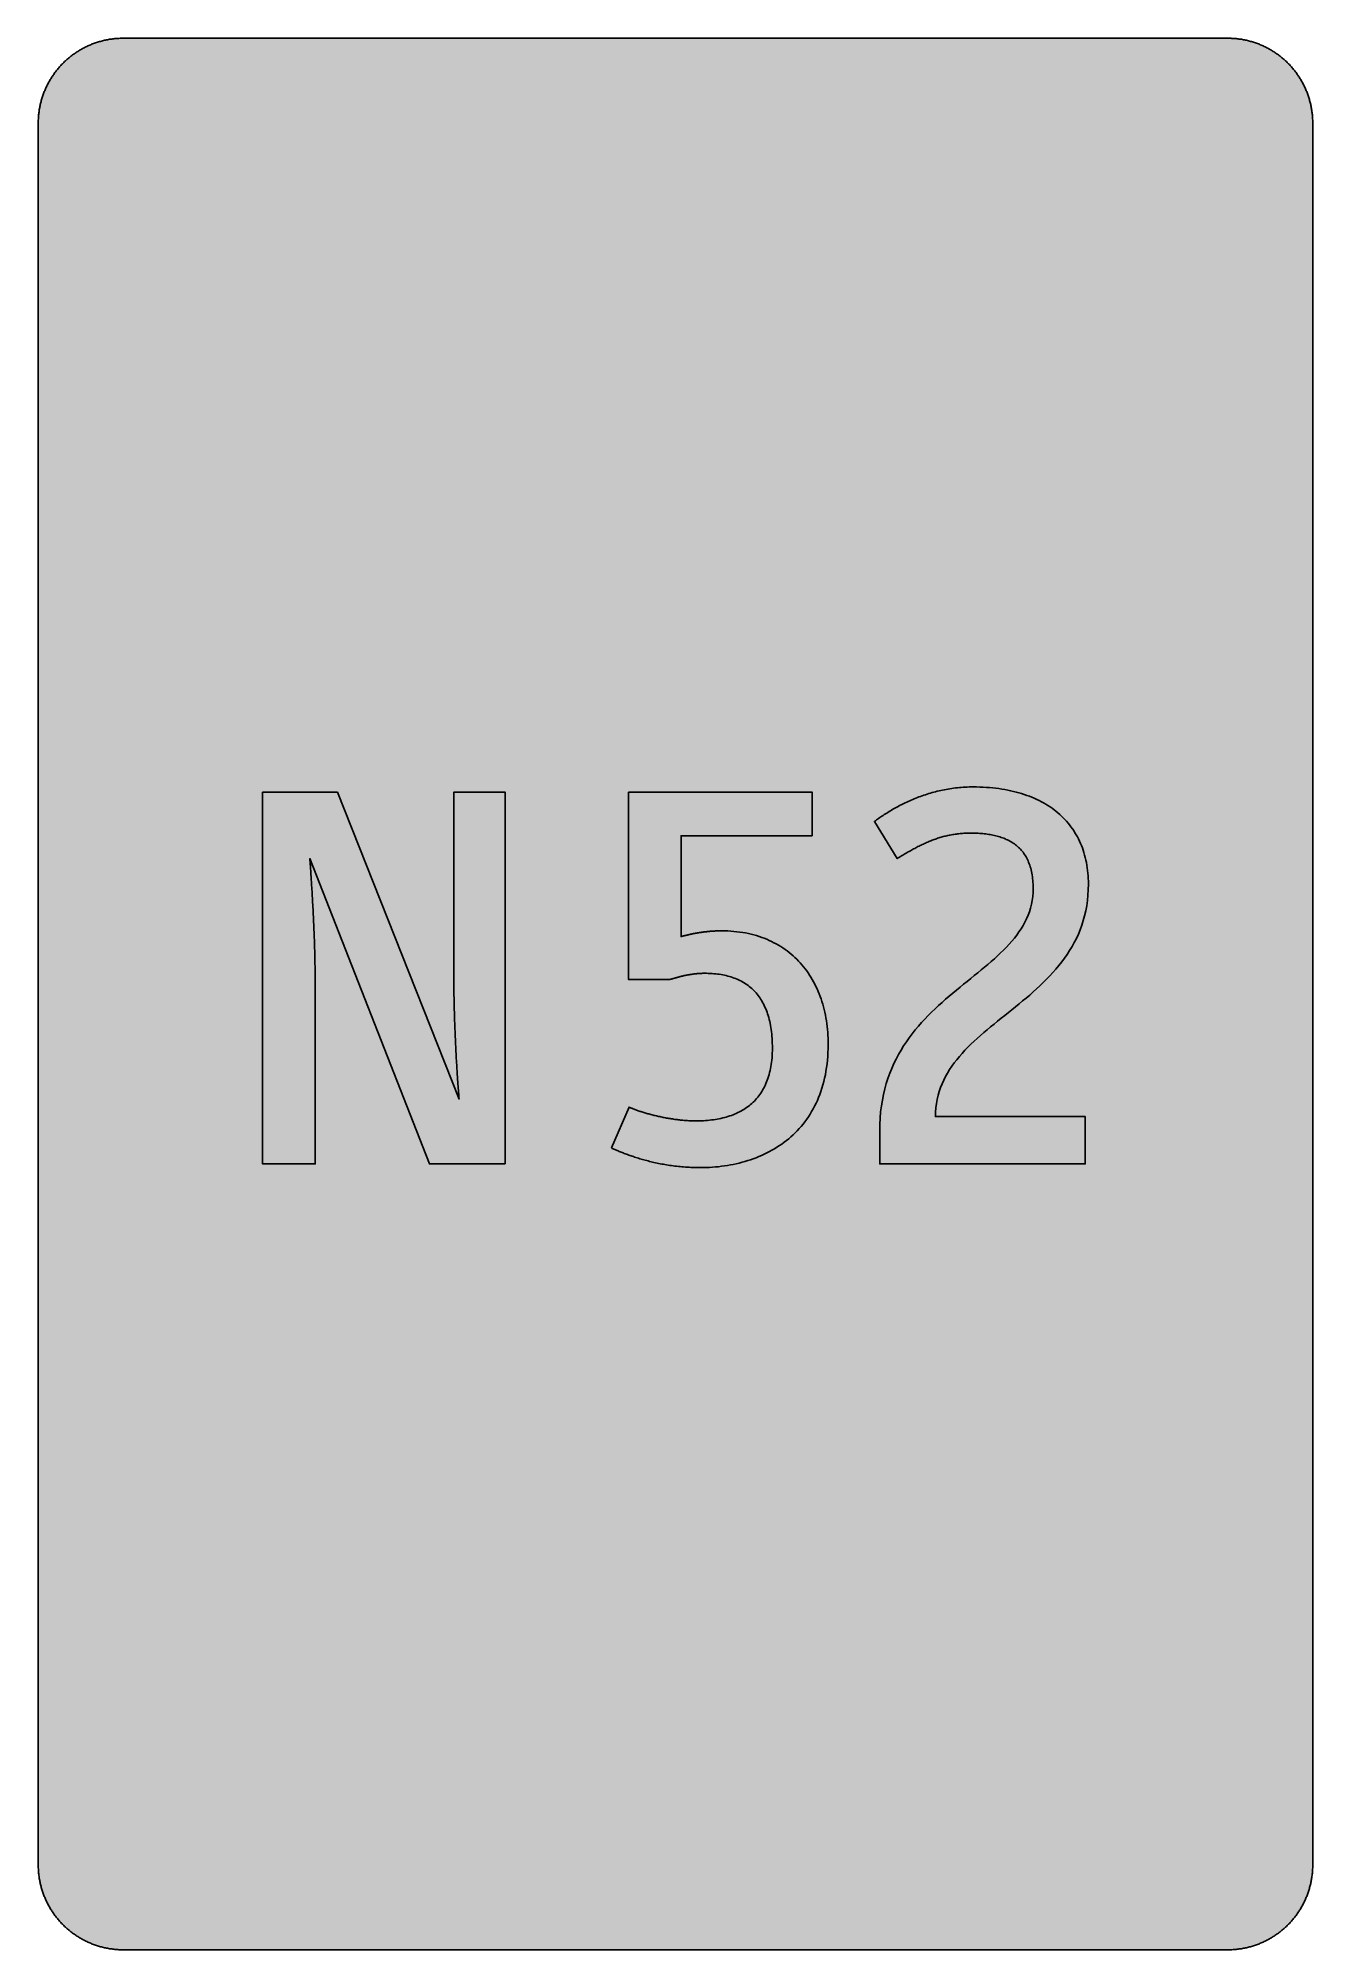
# Model space of a CAD drawing. Header units: millimetres. Extents: x 0 to 212, y 0 to 318.
import ezdxf

# ---------------------------------------------------------------- set-up
doc = ezdxf.new("R2010")
doc.units = ezdxf.units.MM

msp = doc.modelspace()

# ---------------------------------------------------------------- hatches: boundary and pattern name
for color, points in [(40, [(14.1633, 0.0536), (13.9878, 0.0533), (13.8125, 0.0559), (13.6373, 0.061), (13.462, 0.0686), (13.2893, 0.0787), (13.114, 0.0914), (12.9413, 0.1041), (12.7686, 0.1219), (12.5959, 0.1397), (12.4231, 0.16), (12.2504, 0.1829), (12.0777, 0.2057), (11.9075, 0.2337), (11.7373, 0.2616), (11.5672, 0.2921), (11.397, 0.3251), (11.2268, 0.3607), (11.0592, 0.3988), (10.8915, 0.4369), (10.7239, 0.4775), (10.5562, 0.5207), (10.3886, 0.5664), (10.2235, 0.6121), (10.0584, 0.6629), (9.8933, 0.7137), (9.7307, 0.7671), (9.5682, 0.8204), (9.4056, 0.8788), (9.2431, 0.9373), (9.083, 0.9982), (8.923, 1.0617), (8.763, 1.1252), (8.6055, 1.1938), (8.4455, 1.2624), (8.2906, 1.331), (8.1331, 1.4046), (7.9781, 1.4783), (7.8232, 1.5545), (7.6708, 1.6332), (7.5184, 1.7145), (7.366, 1.7958), (7.2161, 1.8796), (7.0663, 1.966), (6.919, 2.0523), (6.7716, 2.1438), (6.6243, 2.2352), (6.4795, 2.3266), (6.3348, 2.4232), (6.19, 2.5197), (6.0477, 2.6187), (5.908, 2.7178), (5.7683, 2.8194), (5.6286, 2.9235), (5.4915, 3.0302), (5.3543, 3.1369), (5.2197, 3.2461), (5.0851, 3.3579), (4.953, 3.4722), (4.8209, 3.5865), (4.6914, 3.7033), (4.5644, 3.8202), (4.4348, 3.9395), (4.3104, 4.0615), (4.1859, 4.1859), (4.0615, 4.3104), (3.9395, 4.4348), (3.8202, 4.5618), (3.7033, 4.6914), (3.5865, 4.8209), (3.4722, 4.953), (3.3579, 5.0851), (3.2487, 5.2197), (3.1369, 5.3543), (3.0302, 5.4915), (2.9235, 5.6286), (2.8194, 5.7683), (2.7178, 5.908), (2.6187, 6.0477), (2.5197, 6.19), (2.4232, 6.3348), (2.3266, 6.477), (2.2352, 6.6243), (2.1438, 6.7691), (2.0523, 6.9164), (1.966, 7.0663), (1.8796, 7.2161), (1.7958, 7.366), (1.7145, 7.5184), (1.6332, 7.6708), (1.5545, 7.8232), (1.4783, 7.9781), (1.4046, 8.1331), (1.331, 8.2906), (1.2598, 8.4455), (1.1913, 8.603), (1.1252, 8.763), (1.0592, 8.923), (0.9982, 9.083), (0.9373, 9.2431), (0.8763, 9.4056), (0.8204, 9.5682), (0.7645, 9.7307), (0.7112, 9.8933), (0.6604, 10.0584), (0.6121, 10.2235), (0.5639, 10.3911), (0.5207, 10.5562), (0.4775, 10.7239), (0.4343, 10.8915), (0.3962, 11.0592), (0.3607, 11.2268), (0.3251, 11.397), (0.2921, 11.5672), (0.2616, 11.7373), (0.2311, 11.9075), (0.2057, 12.0802), (0.1803, 12.2504), (0.1575, 12.4231), (0.1372, 12.5959), (0.1194, 12.7686), (0.1041, 12.9413), (0.0889, 13.1166), (0.0787, 13.2893), (0.0686, 13.4645), (0.061, 13.6373), (0.0559, 13.8125), (0.0508, 13.9878), (0.0508, 14.163), (0.0522, 303.4425), (0.0508, 303.6164), (0.0559, 303.7916), (0.061, 303.9669), (0.0686, 304.1396), (0.0787, 304.3149), (0.0889, 304.4876), (0.1041, 304.6628), (0.1194, 304.8356), (0.1372, 305.0083), (0.1575, 305.181), (0.1803, 305.3537), (0.2057, 305.5239), (0.2311, 305.6966), (0.2616, 305.8668), (0.2921, 306.037), (0.3251, 306.2072), (0.3607, 306.3748), (0.3962, 306.545), (0.4343, 306.7126), (0.4775, 306.8803), (0.5207, 307.0479), (0.5639, 307.213), (0.6121, 307.3781), (0.6604, 307.5432), (0.7112, 307.7083), (0.7645, 307.8734), (0.8204, 308.036), (0.8763, 308.1985), (0.9373, 308.3611), (0.9982, 308.5211), (1.0592, 308.6811), (1.1252, 308.8411), (1.1913, 308.9986), (1.2598, 309.1561), (1.331, 309.3136), (1.4046, 309.4685), (1.4783, 309.626), (1.5545, 309.7784), (1.6332, 309.9333), (1.7145, 310.0857), (1.7958, 310.2356), (1.8796, 310.388), (1.966, 310.5379), (2.0523, 310.6852), (2.1438, 310.8325), (2.2352, 310.9798), (2.3266, 311.1246), (2.4232, 311.2694), (2.5197, 311.4116), (2.6187, 311.5539), (2.7178, 311.6961), (2.8194, 311.8358), (2.9235, 311.9755), (3.0302, 312.1127), (3.1369, 312.2473), (3.2487, 312.3844), (3.3579, 312.5165), (3.4722, 312.6486), (3.5865, 312.7807), (3.7033, 312.9102), (3.8202, 313.0398), (3.9395, 313.1668), (4.0615, 313.2938), (4.1859, 313.4182), (4.3104, 313.5401), (4.4348, 313.6621), (4.5644, 313.784), (4.6914, 313.9008), (4.8209, 314.0177), (4.953, 314.132), (5.0851, 314.2437), (5.2197, 314.3555), (5.3543, 314.4647), (5.4915, 314.5739), (5.6286, 314.6781), (5.7683, 314.7822), (5.908, 314.8838), (6.0477, 314.9854), (6.19, 315.0845), (6.3348, 315.181), (6.4795, 315.275), (6.6243, 315.3689), (6.7716, 315.4604), (6.919, 315.5493), (7.0663, 315.6382), (7.2161, 315.7245), (7.366, 315.8084), (7.5184, 315.8896), (7.6708, 315.9709), (7.8232, 316.0471), (7.9781, 316.1233), (8.1331, 316.1995), (8.2906, 316.2706), (8.4455, 316.3418), (8.6055, 316.4103), (8.763, 316.4789), (8.923, 316.5424), (9.083, 316.6059), (9.2431, 316.6669), (9.4056, 316.7253), (9.5682, 316.7837), (9.7307, 316.8371), (9.8933, 316.8904), (10.0584, 316.9412), (10.2235, 316.992), (10.3886, 317.0377), (10.5562, 317.0834), (10.7239, 317.1266), (10.8915, 317.1673), (11.0592, 317.2079), (11.2268, 317.2435), (11.397, 317.279), (11.5672, 317.312), (11.7373, 317.3425), (11.9075, 317.3705), (12.0777, 317.3984), (12.2504, 317.4213), (12.4231, 317.4441), (12.5959, 317.4644), (12.7686, 317.4822), (12.9413, 317.5), (13.114, 317.5127), (13.2893, 317.5254), (13.462, 317.5356), (13.6373, 317.5432), (13.8125, 317.5483), (13.9878, 317.5508), (14.163, 317.5533), (197.6078, 317.5536), (197.7822, 317.5508), (197.9574, 317.5483), (198.1327, 317.5432), (198.3054, 317.5356), (198.4807, 317.5254), (198.6534, 317.5127), (198.8287, 317.5), (199.0014, 317.4822), (199.1741, 317.4644), (199.3468, 317.4441), (199.5195, 317.4213), (199.6897, 317.3984), (199.8624, 317.3705), (200.0326, 317.3425), (200.2028, 317.312), (200.373, 317.279), (200.5432, 317.2435), (200.7108, 317.2079), (200.8784, 317.1673), (201.0461, 317.1266), (201.2137, 317.0834), (201.3788, 317.0377), (201.5465, 316.992), (201.7116, 316.9412), (201.8767, 316.8904), (202.0392, 316.8371), (202.2018, 316.7837), (202.3643, 316.7253), (202.5269, 316.6669), (202.6869, 316.6059), (202.8469, 316.5424), (203.007, 316.4789), (203.167, 316.4103), (203.3245, 316.3418), (203.4794, 316.2706), (203.6369, 316.1995), (203.7918, 316.1233), (203.9468, 316.0471), (204.0992, 315.9709), (204.2516, 315.8896), (204.404, 315.8084), (204.5538, 315.7245), (204.7037, 315.6382), (204.8535, 315.5493), (205.0009, 315.4604), (205.1456, 315.3689), (205.293, 315.275), (205.4352, 315.181), (205.58, 315.0845), (205.7222, 314.9854), (205.8619, 314.8838), (206.0016, 314.7822), (206.1413, 314.6781), (206.2785, 314.5739), (206.4156, 314.4647), (206.5503, 314.3555), (206.6849, 314.2437), (206.817, 314.132), (206.949, 314.0177), (207.0786, 313.9008), (207.2081, 313.784), (207.3351, 313.6621), (207.4596, 313.5401), (207.584, 313.4182), (207.7085, 313.2938), (207.8304, 313.1668), (207.9498, 313.0398), (208.0666, 312.9102), (208.1835, 312.7807), (208.2978, 312.6486), (208.4121, 312.5165), (208.5238, 312.3844), (208.6331, 312.2473), (208.7397, 312.1127), (208.8464, 311.9755), (208.9506, 311.8358), (209.0522, 311.6961), (209.1512, 311.5539), (209.2503, 311.4116), (209.3468, 311.2694), (209.4433, 311.1246), (209.5348, 310.9798), (209.6262, 310.8325), (209.7176, 310.6852), (209.804, 310.5379), (209.8904, 310.388), (209.9742, 310.2356), (210.0555, 310.0857), (210.1367, 309.9333), (210.2155, 309.7784), (210.2917, 309.626), (210.3653, 309.4685), (210.439, 309.3136), (210.5076, 309.1561), (210.5762, 308.9986), (210.6447, 308.8411), (210.7082, 308.6811), (210.7717, 308.5211), (210.8327, 308.3611), (210.8911, 308.1985), (210.9495, 308.036), (211.0029, 307.8734), (211.0562, 307.7083), (211.107, 307.5432), (211.1578, 307.3781), (211.2035, 307.213), (211.2493, 307.0479), (211.2924, 306.8803), (211.3331, 306.7126), (211.3712, 306.545), (211.4093, 306.3748), (211.4448, 306.2072), (211.4779, 306.037), (211.5083, 305.8668), (211.5363, 305.6966), (211.5642, 305.5239), (211.5871, 305.3537), (211.6099, 305.181), (211.6303, 305.0083), (211.648, 304.8356), (211.6658, 304.6628), (211.6785, 304.4876), (211.6912, 304.3149), (211.7014, 304.1396), (211.709, 303.9669), (211.7141, 303.7916), (211.7166, 303.6164), (211.7166, 303.4411), (211.7189, 14.1647), (211.7166, 13.9878), (211.7141, 13.8125), (211.709, 13.6373), (211.7014, 13.4645), (211.6912, 13.2893), (211.6785, 13.1166), (211.6658, 12.9413), (211.648, 12.7686), (211.6303, 12.5959), (211.6099, 12.4231), (211.5871, 12.2504), (211.5642, 12.0802), (211.5363, 11.9075), (211.5083, 11.7373), (211.4779, 11.5672), (211.4448, 11.397), (211.4093, 11.2268), (211.3712, 11.0592), (211.3331, 10.8915), (211.2924, 10.7239), (211.2493, 10.5562), (211.2035, 10.3911), (211.1578, 10.2235), (211.107, 10.0584), (211.0562, 9.8933), (211.0029, 9.7307), (210.9495, 9.5682), (210.8911, 9.4056), (210.8327, 9.2431), (210.7717, 9.083), (210.7082, 8.923), (210.6447, 8.763), (210.5762, 8.603), (210.5076, 8.4455), (210.439, 8.2906), (210.3653, 8.1331), (210.2917, 7.9781), (210.2155, 7.8232), (210.1367, 7.6708), (210.0555, 7.5184), (209.9742, 7.366), (209.8904, 7.2161), (209.804, 7.0663), (209.7176, 6.9164), (209.6262, 6.7691), (209.5348, 6.6243), (209.4433, 6.477), (209.3468, 6.3348), (209.2503, 6.19), (209.1512, 6.0477), (209.0522, 5.908), (208.9506, 5.7683), (208.8464, 5.6286), (208.7397, 5.4915), (208.6331, 5.3543), (208.5238, 5.2197), (208.4121, 5.0851), (208.2978, 4.953), (208.1835, 4.8209), (208.0666, 4.6914), (207.9498, 4.5618), (207.8304, 4.4348), (207.7085, 4.3104), (207.584, 4.1859), (207.4596, 4.0615), (207.3351, 3.9395), (207.2081, 3.8202), (207.0786, 3.7033), (206.949, 3.5865), (206.817, 3.4722), (206.6849, 3.3579), (206.5503, 3.2461), (206.4156, 3.1369), (206.2785, 3.0302), (206.1413, 2.9235), (206.0016, 2.8194), (205.8619, 2.7178), (205.7222, 2.6187), (205.58, 2.5197), (205.4352, 2.4232), (205.293, 2.3266), (205.1456, 2.2352), (205.0009, 2.1438), (204.8535, 2.0523), (204.7037, 1.966), (204.5538, 1.8796), (204.404, 1.7958), (204.2516, 1.7145), (204.0992, 1.6332), (203.9468, 1.5545), (203.7918, 1.4783), (203.6369, 1.4046), (203.4794, 1.331), (203.3245, 1.2624), (203.167, 1.1938), (203.007, 1.1252), (202.8469, 1.0617), (202.6869, 0.9982), (202.5269, 0.9373), (202.3643, 0.8788), (202.2018, 0.8204), (202.0392, 0.7671), (201.8767, 0.7137), (201.7116, 0.6629), (201.5465, 0.6121), (201.3788, 0.5664), (201.2137, 0.5207), (201.0461, 0.4775), (200.8784, 0.4369), (200.7108, 0.3988), (200.5432, 0.3607), (200.373, 0.3251), (200.2028, 0.2921), (200.0326, 0.2616), (199.8624, 0.2337), (199.6897, 0.2057), (199.5195, 0.1829), (199.3468, 0.16), (199.1741, 0.1397), (199.0014, 0.1219), (198.8287, 0.1041), (198.6534, 0.0914), (198.4807, 0.0787), (198.3054, 0.0686), (198.1327, 0.061), (197.9574, 0.0559), (197.7822, 0.0533), (197.6069, 0.0533)]), (59, [(77.6192, 130.5814), (77.6192, 192.3175), (69.0644, 192.3175), (69.0644, 162.0668), (69.0626, 161.5694), (69.0651, 161.0741), (69.0677, 160.5813), (69.0728, 160.0886), (69.0778, 159.5984), (69.0855, 159.1081), (69.0931, 158.6205), (69.1007, 158.1353), (69.1109, 157.6527), (69.121, 157.1727), (69.1312, 156.6977), (69.1439, 156.2227), (69.1566, 155.7528), (69.1718, 155.2854), (69.1845, 154.8206), (69.1998, 154.3634), (69.2175, 153.9062), (69.2328, 153.4566), (69.2506, 153.0096), (69.2683, 152.5702), (69.2861, 152.1333), (69.3039, 151.7015), (69.3217, 151.2773), (69.342, 150.8557), (69.3623, 150.4442), (69.3826, 150.0353), (69.4004, 149.6339), (69.4207, 149.2402), (69.4411, 148.8542), (69.4639, 148.4732), (69.4842, 148.0998), (69.5046, 147.734), (69.5249, 147.3759), (69.5452, 147.0254), (69.5655, 146.685), (69.5858, 146.3523), (69.6062, 146.0271), (69.6265, 145.7122), (69.6468, 145.4048), (69.6671, 145.1077), (69.6849, 144.8181), (69.7052, 144.5412), (69.723, 144.272), (69.7408, 144.0155), (69.7586, 143.7665), (69.7738, 143.5303), (69.7916, 143.3043), (69.8068, 143.0909), (69.8221, 142.8852), (69.8373, 142.6947), (69.85, 142.5143), (69.8627, 142.3467), (69.8754, 142.1892), (69.8881, 142.0444), (69.8983, 141.9149), (69.9059, 141.7955), (69.916, 141.6914), (69.9237, 141.5999), (69.9287, 141.5212), (69.9364, 141.4551), (69.9389, 141.4069), (69.9414, 141.3688), (69.944, 141.3485), (69.944, 141.3408), (49.7498, 192.3175), (37.3144, 192.3175), (37.3144, 130.5814), (46.0456, 130.5814), (46.0456, 160.8321), (46.0426, 161.2468), (46.0426, 161.6659), (46.0375, 162.0876), (46.035, 162.5143), (46.0299, 162.9435), (46.0223, 163.3728), (46.0146, 163.8071), (46.007, 164.2415), (45.9969, 164.6784), (45.9867, 165.1152), (45.974, 165.5547), (45.9638, 165.9941), (45.9511, 166.4335), (45.9359, 166.8729), (45.9207, 167.3098), (45.9054, 167.7492), (45.8902, 168.1861), (45.8749, 168.6204), (45.8572, 169.0522), (45.8394, 169.484), (45.8216, 169.9133), (45.8038, 170.34), (45.7835, 170.7617), (45.7657, 171.1808), (45.7454, 171.5948), (45.7251, 172.0063), (45.7048, 172.4127), (45.6844, 172.8165), (45.6641, 173.2128), (45.6438, 173.6039), (45.6235, 173.99), (45.6032, 174.3685), (45.5828, 174.7418), (45.5625, 175.1076), (45.5422, 175.4657), (45.5219, 175.8188), (45.5016, 176.1617), (45.4812, 176.497), (45.4609, 176.8246), (45.4406, 177.1421), (45.4228, 177.452), (45.4025, 177.7517), (45.3847, 178.0438), (45.3669, 178.3232), (45.3492, 178.5925), (45.3314, 178.8516), (45.3161, 179.0979), (45.3009, 179.3342), (45.2857, 179.5602), (45.2704, 179.771), (45.2577, 179.9717), (45.245, 180.1597), (45.2323, 180.3324), (45.2196, 180.4949), (45.2095, 180.6423), (45.1993, 180.7743), (45.1917, 180.8937), (45.1841, 180.9979), (45.1764, 181.0868), (45.1714, 181.1579), (45.1688, 181.2163), (45.1637, 181.2595), (45.1637, 181.2823), (45.1612, 181.2925), (65.0074, 130.5814)]), (59, [(128.5956, 185.0856), (128.5956, 192.3175), (98.0803, 192.3175), (98.0803, 161.1849), (104.8713, 161.1849), (104.9731, 161.2163), (105.0747, 161.2494), (105.1789, 161.2798), (105.2805, 161.3129), (105.3821, 161.3433), (105.4837, 161.3738), (105.5853, 161.4018), (105.6843, 161.4322), (105.7834, 161.4602), (105.885, 161.4881), (105.984, 161.5161), (106.0831, 161.544), (106.1796, 161.5694), (106.2787, 161.5948), (106.3777, 161.6227), (106.4743, 161.6456), (106.5708, 161.671), (106.6673, 161.6964), (106.7638, 161.7193), (106.8603, 161.7421), (106.9543, 161.765), (107.0508, 161.7853), (107.1448, 161.8082), (107.2388, 161.8285), (107.3328, 161.8488), (107.4268, 161.8691), (107.5182, 161.8894), (107.6122, 161.9072), (107.7036, 161.925), (107.7951, 161.9428), (107.8865, 161.9606), (107.9779, 161.9783), (108.0694, 161.9936), (108.1608, 162.0088), (108.2497, 162.0241), (108.3386, 162.0393), (108.4301, 162.0545), (108.5164, 162.0672), (108.6053, 162.0799), (108.6942, 162.0926), (108.7806, 162.1053), (108.8695, 162.118), (108.9558, 162.1282), (109.0422, 162.1384), (109.1286, 162.1485), (109.2149, 162.1587), (109.2987, 162.1663), (109.3851, 162.1765), (109.4689, 162.1841), (109.5527, 162.1917), (109.6366, 162.1993), (109.7204, 162.2044), (109.8042, 162.2095), (109.8855, 162.2171), (109.9693, 162.2222), (110.0506, 162.2247), (110.1319, 162.2298), (110.2131, 162.2323), (110.2944, 162.2349), (110.3732, 162.2374), (110.4544, 162.24), (110.5332, 162.24), (110.6119, 162.2425), (110.6907, 162.2425), (111.0107, 162.24), (111.3282, 162.2323), (111.6406, 162.2196), (111.9505, 162.1993), (112.2578, 162.1765), (112.5601, 162.1485), (112.8573, 162.113), (113.1519, 162.0723), (113.4415, 162.0266), (113.726, 161.9758), (114.0104, 161.9199), (114.2873, 161.8564), (114.5616, 161.7904), (114.8309, 161.7167), (115.095, 161.638), (115.3566, 161.5516), (115.6132, 161.4602), (115.8672, 161.3637), (116.1136, 161.2595), (116.3574, 161.1528), (116.5962, 161.036), (116.8298, 160.9166), (117.061, 160.7896), (117.287, 160.655), (117.5055, 160.5178), (117.7214, 160.3705), (117.9322, 160.2181), (118.1405, 160.0606), (118.3411, 159.8955), (118.5367, 159.7254), (118.7298, 159.5476), (118.9152, 159.3647), (119.0955, 159.1742), (119.2733, 158.9786), (119.4435, 158.7729), (119.6111, 158.5646), (119.7712, 158.3461), (119.9261, 158.1226), (120.076, 157.894), (120.2207, 157.6553), (120.3604, 157.4114), (120.4951, 157.16), (120.6246, 156.9034), (120.7465, 156.6367), (120.8634, 156.3649), (120.9777, 156.0881), (121.0818, 155.8011), (121.1834, 155.5064), (121.2774, 155.2067), (121.3663, 154.8994), (121.4501, 154.5844), (121.5263, 154.2618), (121.6, 153.9316), (121.6635, 153.5938), (121.7244, 153.2509), (121.7778, 152.8978), (121.8235, 152.5397), (121.8641, 152.1714), (121.8997, 151.7955), (121.9276, 151.4145), (121.9505, 151.0233), (121.9657, 150.6271), (121.9759, 150.2207), (121.981, 149.8067), (121.9759, 149.3977), (121.9632, 148.9964), (121.9454, 148.6027), (121.9175, 148.2166), (121.8819, 147.8407), (121.8413, 147.4699), (121.7905, 147.1092), (121.7346, 146.7561), (121.6711, 146.4081), (121.5974, 146.0703), (121.5212, 145.7401), (121.4349, 145.4175), (121.3409, 145.1), (121.2418, 144.7927), (121.1351, 144.4904), (121.0234, 144.1983), (120.904, 143.9113), (120.777, 143.6319), (120.6449, 143.3601), (120.5052, 143.096), (120.3604, 142.8394), (120.208, 142.588), (120.0506, 142.3441), (119.888, 142.1079), (119.7178, 141.8768), (119.54, 141.6558), (119.3597, 141.4399), (119.1717, 141.2291), (118.9787, 141.0259), (118.778, 140.8303), (118.5748, 140.6398), (118.364, 140.4569), (118.1481, 140.2817), (117.9271, 140.1115), (117.7011, 139.9464), (117.4699, 139.7889), (117.2337, 139.639), (116.9924, 139.4943), (116.746, 139.3546), (116.4946, 139.2225), (116.238, 139.0955), (115.9764, 138.9736), (115.7097, 138.8593), (115.4405, 138.75), (115.1661, 138.6459), (114.8867, 138.5494), (114.6023, 138.4579), (114.3152, 138.3716), (114.0231, 138.2903), (113.726, 138.2166), (113.4262, 138.1481), (113.124, 138.082), (112.8141, 138.0236), (112.5017, 137.9728), (112.1867, 137.9245), (111.8692, 137.8814), (111.5441, 137.8433), (111.219, 137.8128), (110.8888, 137.7848), (110.556, 137.762), (110.2208, 137.7467), (109.8804, 137.734), (109.5375, 137.7264), (109.1921, 137.7239), (109.0092, 137.7239), (108.8263, 137.7264), (108.6409, 137.7315), (108.4529, 137.7391), (108.265, 137.7467), (108.077, 137.7544), (107.889, 137.7671), (107.6985, 137.7798), (107.5055, 137.7925), (107.315, 137.8077), (107.122, 137.8255), (106.9289, 137.8458), (106.7359, 137.8661), (106.5428, 137.8864), (106.3498, 137.9093), (106.1542, 137.9322), (105.9612, 137.9576), (105.7656, 137.9855), (105.57, 138.0134), (105.377, 138.0414), (105.1839, 138.0719), (104.9884, 138.1049), (104.7953, 138.1379), (104.6023, 138.1709), (104.4092, 138.2039), (104.2187, 138.2395), (104.0282, 138.2776), (103.8377, 138.3157), (103.6472, 138.3538), (103.4593, 138.3919), (103.2713, 138.4325), (103.0834, 138.4732), (102.8979, 138.5164), (102.7151, 138.557), (102.5322, 138.6002), (102.3493, 138.6459), (102.169, 138.6891), (101.9912, 138.7348), (101.8159, 138.7805), (101.6406, 138.8262), (101.4679, 138.872), (101.2952, 138.9202), (101.125, 138.9685), (100.9599, 139.0167), (100.7923, 139.065), (100.6297, 139.1133), (100.4697, 139.1615), (100.3122, 139.2123), (100.1547, 139.2631), (100.0023, 139.3114), (99.8525, 139.3622), (99.7026, 139.413), (99.5578, 139.4638), (99.4156, 139.512), (99.2759, 139.5628), (99.1413, 139.6136), (99.0067, 139.6644), (98.8771, 139.7152), (98.7501, 139.766), (98.6257, 139.8168), (98.5063, 139.8676), (98.3894, 139.9184), (98.2777, 139.9667), (98.1685, 140.0175), (95.2581, 133.2272), (95.3821, 133.1671), (95.5116, 133.1087), (95.6462, 133.0477), (95.7834, 132.9868), (95.9256, 132.9233), (96.073, 132.8598), (96.2203, 132.7963), (96.3752, 132.7302), (96.5302, 132.6667), (96.6927, 132.6007), (96.8553, 132.5321), (97.0229, 132.4661), (97.1956, 132.4), (97.3709, 132.3315), (97.5487, 132.2629), (97.7316, 132.1943), (97.917, 132.1257), (98.1075, 132.0597), (98.298, 131.9911), (98.4961, 131.9225), (98.6942, 131.8539), (98.8974, 131.7854), (99.1032, 131.7193), (99.3115, 131.6507), (99.5248, 131.5847), (99.7407, 131.5161), (99.9592, 131.4526), (100.1801, 131.3866), (100.4062, 131.3205), (100.6348, 131.257), (100.8659, 131.1935), (101.0996, 131.1326), (101.3358, 131.0691), (101.5771, 131.0081), (101.821, 130.9497), (102.0648, 130.8913), (102.3137, 130.8329), (102.5652, 130.777), (102.8192, 130.7236), (103.0783, 130.6703), (103.3374, 130.617), (103.599, 130.5662), (103.8657, 130.5179), (104.1324, 130.4722), (104.4016, 130.4265), (104.6759, 130.3807), (104.9503, 130.3401), (105.2271, 130.2995), (105.5091, 130.2614), (105.791, 130.2233), (106.0755, 130.1902), (106.365, 130.1572), (106.6546, 130.1293), (106.9467, 130.1013), (107.2388, 130.0759), (107.536, 130.0531), (107.8357, 130.0328), (108.1354, 130.015), (108.4402, 129.9997), (108.745, 129.987), (109.0524, 129.9769), (109.3597, 129.9693), (109.6721, 129.9642), (109.9845, 129.9616), (110.4925, 129.9667), (111.0005, 129.9794), (111.506, 130.0023), (112.0115, 130.0328), (112.5144, 130.0734), (113.0173, 130.1217), (113.5151, 130.1801), (114.013, 130.2487), (114.5083, 130.3249), (115.001, 130.4112), (115.4887, 130.5077), (115.9739, 130.6119), (116.4565, 130.7262), (116.9365, 130.8506), (117.4115, 130.9827), (117.8839, 131.125), (118.3488, 131.2774), (118.811, 131.4399), (119.2682, 131.6126), (119.7229, 131.7955), (120.1699, 131.986), (120.6119, 132.1892), (121.0462, 132.4), (121.478, 132.6236), (121.9022, 132.8547), (122.3188, 133.0985), (122.7303, 133.35), (123.1367, 133.6142), (123.5329, 133.8859), (123.9241, 134.1704), (124.3051, 134.4651), (124.681, 134.7699), (125.0467, 135.0848), (125.4074, 135.4099), (125.7579, 135.7478), (126.0983, 136.0957), (126.431, 136.4539), (126.7562, 136.8222), (127.0711, 137.2032), (127.3759, 137.5943), (127.6706, 137.9957), (127.955, 138.4097), (128.2319, 138.8339), (128.4961, 139.2682), (128.7501, 139.7152), (128.9914, 140.175), (129.225, 140.6449), (129.4435, 141.1249), (129.6543, 141.6177), (129.8499, 142.1206), (130.0353, 142.6362), (130.208, 143.1646), (130.368, 143.703), (130.5154, 144.2542), (130.65, 144.8181), (130.7719, 145.3921), (130.8786, 145.9789), (130.9751, 146.5783), (131.0538, 147.1879), (131.1199, 147.8102), (131.1732, 148.4452), (131.2088, 149.0929), (131.2316, 149.7533), (131.2393, 150.4239), (131.2367, 150.9344), (131.2215, 151.4399), (131.1986, 151.9403), (131.1656, 152.4381), (131.1224, 152.9309), (131.0716, 153.416), (131.0107, 153.8986), (130.9421, 154.3736), (130.8633, 154.846), (130.7744, 155.3108), (130.6779, 155.7731), (130.5712, 156.2278), (130.4569, 156.6748), (130.3325, 157.1193), (130.2004, 157.5562), (130.0582, 157.9855), (129.9083, 158.4122), (129.7483, 158.8287), (129.5806, 159.2428), (129.4028, 159.6466), (129.2174, 160.0454), (129.0218, 160.4391), (128.8186, 160.8226), (128.6078, 161.2011), (128.3868, 161.5719), (128.1582, 161.9377), (127.922, 162.2933), (127.6756, 162.6413), (127.4216, 162.9842), (127.16, 163.3169), (126.8882, 163.6446), (126.6088, 163.9621), (126.3218, 164.272), (126.0272, 164.5742), (125.7224, 164.8689), (125.4125, 165.1533), (125.0925, 165.4302), (124.7623, 165.6994), (124.427, 165.9585), (124.0841, 166.21), (123.731, 166.4513), (123.3703, 166.685), (123.002, 166.9085), (122.6261, 167.1218), (122.2426, 167.3276), (121.8514, 167.5232), (121.4526, 167.7111), (121.0462, 167.8864), (120.6297, 168.054), (120.208, 168.209), (119.7788, 168.3563), (119.3419, 168.4934), (118.8949, 168.6179), (118.4427, 168.7347), (117.983, 168.8414), (117.5156, 168.9354), (117.0407, 169.0192), (116.5581, 169.0929), (116.0704, 169.1538), (115.5725, 169.2046), (115.0696, 169.2453), (114.5565, 169.2732), (114.0384, 169.291), (113.5126, 169.2986), (113.4135, 169.2961), (113.3145, 169.2961), (113.2129, 169.2961), (113.1113, 169.2935), (113.0097, 169.291), (112.9081, 169.2885), (112.8065, 169.2859), (112.7049, 169.2808), (112.6007, 169.2758), (112.4966, 169.2732), (112.395, 169.2656), (112.2909, 169.2605), (112.1867, 169.2554), (112.08, 169.2478), (111.9759, 169.2402), (111.8692, 169.2326), (111.7651, 169.225), (111.6584, 169.2148), (111.5543, 169.2072), (111.4476, 169.197), (111.3409, 169.1869), (111.2342, 169.1767), (111.1275, 169.164), (111.0209, 169.1538), (110.9142, 169.1411), (110.805, 169.1284), (110.6983, 169.1157), (110.5916, 169.103), (110.4849, 169.0878), (110.3757, 169.0751), (110.269, 169.0599), (110.1623, 169.0446), (110.0531, 169.0294), (109.9464, 169.0116), (109.8398, 168.9964), (109.7331, 168.9786), (109.6239, 168.9608), (109.5172, 168.943), (109.4105, 168.9252), (109.3038, 168.9049), (109.1971, 168.8871), (109.0905, 168.8668), (108.9838, 168.8465), (108.8771, 168.8262), (108.7704, 168.8059), (108.6637, 168.783), (108.5596, 168.7627), (108.4529, 168.7398), (108.3488, 168.717), (108.2421, 168.6941), (108.138, 168.6712), (108.0338, 168.6458), (107.9297, 168.623), (107.8255, 168.5976), (107.7214, 168.5722), (107.6198, 168.5468), (107.5157, 168.5214), (107.4141, 168.4934), (107.3125, 168.468), (107.2109, 168.4401), (107.1093, 168.4122), (107.0102, 168.3842), (106.9086, 168.3563), (106.8095, 168.3283), (106.8116, 185.0856)]), (59, [(154.8776, 185.5265), (155.1356, 185.5241), (155.3947, 185.5191), (155.6537, 185.514), (155.9077, 185.5038), (156.1643, 185.4911), (156.4157, 185.4759), (156.6697, 185.4581), (156.9187, 185.4352), (157.1676, 185.4098), (157.414, 185.3819), (157.6578, 185.3489), (157.8991, 185.3133), (158.1404, 185.2752), (158.3792, 185.232), (158.6128, 185.1838), (158.8465, 185.133), (159.0777, 185.0796), (159.3037, 185.0212), (159.5298, 184.9577), (159.7533, 184.8891), (159.9717, 184.818), (160.1876, 184.7418), (160.401, 184.6605), (160.6118, 184.5767), (160.8176, 184.4853), (161.0208, 184.3913), (161.2214, 184.2922), (161.417, 184.1881), (161.61, 184.0789), (161.798, 183.962), (161.9834, 183.8427), (162.1638, 183.7182), (162.339, 183.5861), (162.5117, 183.449), (162.6819, 183.3067), (162.8445, 183.1594), (163.0045, 183.007), (163.1594, 182.847), (163.3093, 182.6819), (163.4566, 182.5117), (163.5963, 182.3339), (163.7309, 182.1485), (163.863, 181.9605), (163.9875, 181.7624), (164.1094, 181.5592), (164.2237, 181.3509), (164.3329, 181.135), (164.4396, 180.9115), (164.5361, 180.6829), (164.6301, 180.4441), (164.7165, 180.2003), (164.7977, 179.9514), (164.8739, 179.6923), (164.9425, 179.4281), (165.006, 179.1538), (165.0644, 178.8744), (165.1152, 178.5874), (165.1584, 178.2902), (165.1965, 177.988), (165.227, 177.6781), (165.2524, 177.358), (165.2702, 177.0304), (165.2803, 176.6951), (165.2829, 176.3522), (165.2651, 175.6639), (165.2092, 174.9933), (165.1203, 174.3405), (164.9959, 173.703), (164.8409, 173.0832), (164.653, 172.4762), (164.4345, 171.8843), (164.1881, 171.3078), (163.9138, 170.7439), (163.6116, 170.1902), (163.2839, 169.6491), (162.9308, 169.1157), (162.5549, 168.595), (162.1587, 168.082), (161.7396, 167.5765), (161.3002, 167.0787), (160.843, 166.5884), (160.368, 166.1008), (159.8778, 165.6207), (159.3723, 165.1432), (158.8516, 164.6707), (158.3182, 164.1983), (157.7746, 163.7284), (157.2184, 163.2585), (156.6545, 162.7911), (156.0805, 162.3212), (155.5013, 161.8488), (154.9171, 161.3764), (154.3253, 160.8988), (153.7335, 160.4188), (153.1366, 159.9336), (152.5397, 159.4409), (151.9428, 158.9456), (151.3459, 158.4401), (150.7515, 157.927), (150.1623, 157.4063), (149.5755, 156.8755), (148.9964, 156.3345), (148.4249, 155.7833), (147.8585, 155.2194), (147.3048, 154.6428), (146.7587, 154.0535), (146.2278, 153.449), (145.7071, 152.8293), (145.2016, 152.1943), (144.7089, 151.5415), (144.2339, 150.8709), (143.7767, 150.1851), (143.3398, 149.4765), (142.9207, 148.75), (142.5219, 148.0033), (142.146, 147.2336), (141.7955, 146.4437), (141.4678, 145.6309), (141.1656, 144.7927), (140.8913, 143.9291), (140.6423, 143.0426), (140.4239, 142.1282), (140.2385, 141.1859), (140.081, 140.2182), (139.9565, 139.2199), (139.8676, 138.1938), (139.8143, 137.1371), (139.794, 136.0475), (139.7963, 130.5814), (173.9276, 130.5814), (173.9276, 138.4307), (149.0567, 138.4307), (149.0726, 139.1768), (149.1285, 139.9032), (149.2174, 140.6093), (149.3418, 141.3002), (149.4968, 141.9733), (149.6822, 142.6286), (149.9006, 143.2662), (150.147, 143.891), (150.4213, 144.5006), (150.7211, 145.0975), (151.0487, 145.6792), (151.3992, 146.2481), (151.7726, 146.8069), (152.1689, 147.3556), (152.588, 147.894), (153.0248, 148.4224), (153.4795, 148.9405), (153.9519, 149.4536), (154.4422, 149.9565), (154.9476, 150.4544), (155.4658, 150.9471), (155.9966, 151.4348), (156.5377, 151.9174), (157.0914, 152.3949), (157.6553, 152.8724), (158.2242, 153.3474), (158.8033, 153.8199), (159.3875, 154.2923), (159.9743, 154.7647), (160.5661, 155.2372), (161.1605, 155.7122), (161.7548, 156.1897), (162.3517, 156.6697), (162.9435, 157.1549), (163.5354, 157.6426), (164.1246, 158.1353), (164.7088, 158.6357), (165.2854, 159.1412), (165.8569, 159.6568), (166.4183, 160.1775), (166.972, 160.7083), (167.5155, 161.2494), (168.0464, 161.8005), (168.5646, 162.3619), (169.07, 162.9359), (169.5577, 163.5227), (170.0301, 164.1221), (170.4873, 164.7342), (170.9242, 165.3642), (171.3408, 166.0068), (171.737, 166.6672), (172.1104, 167.3454), (172.4635, 168.0388), (172.7886, 168.7525), (173.0908, 169.484), (173.3652, 170.2359), (173.6115, 171.0106), (173.8274, 171.8031), (174.0154, 172.6209), (174.1703, 173.4591), (174.2923, 174.3227), (174.3837, 175.2092), (174.437, 176.1211), (174.4548, 177.0583), (174.4497, 177.5282), (174.4345, 177.9905), (174.4091, 178.4452), (174.3735, 178.8973), (174.3253, 179.3418), (174.2694, 179.7812), (174.2008, 180.213), (174.1246, 180.6397), (174.0383, 181.0588), (173.9417, 181.4728), (173.8351, 181.8792), (173.7182, 182.2806), (173.5912, 182.6768), (173.4541, 183.0654), (173.3067, 183.4464), (173.1518, 183.8223), (172.9867, 184.1906), (172.8114, 184.5539), (172.626, 184.9095), (172.433, 185.2574), (172.2298, 185.5978), (172.0164, 185.9331), (171.7929, 186.2633), (171.5618, 186.5833), (171.323, 186.8983), (171.0715, 187.2056), (170.8125, 187.5053), (170.5458, 187.7974), (170.2689, 188.0845), (169.9819, 188.3639), (169.6872, 188.6356), (169.385, 188.8998), (169.0726, 189.1563), (168.75, 189.4053), (168.4198, 189.6466), (168.082, 189.8802), (167.7365, 190.1088), (167.3809, 190.3273), (167.0152, 190.5381), (166.6443, 190.7413), (166.2633, 190.9394), (165.8747, 191.1274), (165.4759, 191.3077), (165.0721, 191.4804), (164.658, 191.6455), (164.2364, 191.8005), (163.8046, 191.9503), (163.3677, 192.09), (162.9232, 192.2221), (162.4686, 192.3466), (162.0063, 192.4634), (161.5364, 192.5701), (161.0614, 192.6692), (160.5763, 192.7606), (160.0835, 192.8419), (159.5831, 192.9181), (159.0751, 192.9816), (158.562, 193.04), (158.0388, 193.0883), (157.5079, 193.1264), (156.972, 193.1594), (156.4284, 193.1797), (155.8747, 193.1949), (155.3185, 193.1975), (154.9832, 193.1949), (154.653, 193.1899), (154.3228, 193.1772), (153.9951, 193.1619), (153.67, 193.1441), (153.3474, 193.1187), (153.0274, 193.0908), (152.7099, 193.0603), (152.3949, 193.0248), (152.08, 192.9867), (151.7701, 192.9435), (151.4602, 192.8952), (151.1529, 192.8444), (150.8506, 192.7911), (150.5483, 192.7352), (150.2486, 192.6742), (149.9514, 192.6107), (149.6568, 192.5447), (149.3647, 192.4736), (149.0751, 192.4025), (148.7881, 192.3263), (148.5036, 192.2475), (148.2217, 192.1662), (147.9398, 192.0824), (147.6629, 191.9961), (147.3886, 191.9072), (147.1168, 191.8157), (146.8476, 191.7217), (146.5783, 191.6252), (146.3142, 191.5262), (146.0525, 191.4271), (145.7935, 191.323), (145.5344, 191.2188), (145.2804, 191.1147), (145.0289, 191.0055), (144.78, 190.8962), (144.5336, 190.7845), (144.2898, 190.6727), (144.0485, 190.5584), (143.8097, 190.4416), (143.5735, 190.3247), (143.3398, 190.2079), (143.1087, 190.0885), (142.8801, 189.9666), (142.6566, 189.8472), (142.433, 189.7253), (142.2146, 189.6008), (141.9962, 189.4764), (141.7828, 189.3519), (141.572, 189.2275), (141.3637, 189.103), (141.158, 188.976), (140.9548, 188.8515), (140.7541, 188.7245), (140.5585, 188.5975), (140.3629, 188.4705), (140.1724, 188.3461), (139.9819, 188.2191), (139.7965, 188.0921), (139.6136, 187.9651), (139.4358, 187.8406), (139.258, 187.7136), (139.0853, 187.5892), (138.9126, 187.4647), (142.7067, 181.2932), (142.8902, 181.4068), (143.0757, 181.5211), (143.2611, 181.6354), (143.444, 181.7472), (143.6268, 181.8564), (143.8097, 181.9681), (143.9901, 182.0748), (144.1729, 182.184), (144.3533, 182.2882), (144.5336, 182.3949), (144.714, 182.4965), (144.8943, 182.6006), (145.0746, 182.6997), (145.2524, 182.8013), (145.4328, 182.8978), (145.6106, 182.9943), (145.7909, 183.0908), (145.9687, 183.1848), (146.1491, 183.2762), (146.3269, 183.3677), (146.5072, 183.4566), (146.685, 183.5455), (146.8653, 183.6318), (147.0457, 183.7157), (147.2235, 183.7995), (147.4038, 183.8808), (147.5842, 183.962), (147.7645, 184.0382), (147.9474, 184.117), (148.1277, 184.1906), (148.3106, 184.2643), (148.4935, 184.3354), (148.6764, 184.404), (148.8592, 184.4726), (149.0447, 184.5361), (149.2301, 184.6021), (149.4155, 184.6631), (149.6035, 184.724), (149.7914, 184.7799), (149.9794, 184.8358), (150.1673, 184.8917), (150.3578, 184.9425), (150.5509, 184.9933), (150.7414, 185.0415), (150.937, 185.0873), (151.13, 185.1304), (151.3256, 185.1711), (151.5237, 185.2117), (151.7218, 185.2473), (151.9225, 185.2828), (152.1231, 185.3159), (152.3238, 185.3463), (152.5295, 185.3743), (152.7327, 185.3997), (152.941, 185.4225), (153.1493, 185.4454), (153.3576, 185.4632), (153.5709, 185.4784), (153.7843, 185.4937), (153.9977, 185.5038), (154.2161, 185.514), (154.4345, 185.5191), (154.653, 185.5241), (154.8765, 185.5241)])]:
    msp.add_hatch(color=color).paths.add_polyline_path(points)
h = msp.add_hatch(color=59)
h.paths.add_polyline_path([(14.1633, 3.5814), (13.8887, 3.5839), (13.6169, 3.5941), (13.3477, 3.6119), (13.081, 3.6347), (12.8143, 3.6652), (12.5501, 3.7008), (12.2885, 3.7465), (12.0294, 3.7948), (11.7729, 3.8506), (11.5164, 3.9141), (11.2649, 3.9827), (11.016, 4.0564), (10.7671, 4.1351), (10.5232, 4.2215), (10.2819, 4.3129), (10.0432, 4.412), (9.8069, 4.5161), (9.5733, 4.6228), (9.3447, 4.7371), (9.1186, 4.8565), (8.8951, 4.9809), (8.6741, 5.113), (8.4582, 5.2476), (8.2448, 5.3873), (8.0366, 5.5321), (7.8308, 5.682), (7.6276, 5.8369), (7.4295, 5.9969), (7.2365, 6.1595), (7.046, 6.3297), (6.8605, 6.5024), (6.6777, 6.6802), (6.5024, 6.8605), (6.3271, 7.046), (6.1595, 7.2365), (5.9969, 7.432), (5.8369, 7.6302), (5.682, 7.8308), (5.5321, 8.0366), (5.3873, 8.2448), (5.2451, 8.4582), (5.1105, 8.6741), (4.9809, 8.8951), (4.8565, 9.1186), (4.7371, 9.3447), (4.6228, 9.5758), (4.5136, 9.8069), (4.4094, 10.0432), (4.3129, 10.2819), (4.2215, 10.5232), (4.1351, 10.7696), (4.0538, 11.016), (3.9802, 11.2649), (3.9116, 11.5189), (3.8506, 11.7729), (3.7948, 12.0294), (3.744, 12.2911), (3.7008, 12.5527), (3.6627, 12.8143), (3.6322, 13.081), (3.6093, 13.3502), (3.5916, 13.6195), (3.5814, 13.8913), (3.5789, 14.163), (3.58, 303.4425), (3.5814, 303.7154), (3.5916, 303.9847), (3.6093, 304.2564), (3.6322, 304.5231), (3.6627, 304.7898), (3.7008, 305.054), (3.744, 305.3156), (3.7948, 305.5747), (3.8506, 305.8312), (3.9116, 306.0852), (3.9802, 306.3392), (4.0538, 306.5882), (4.1351, 306.8345), (4.2215, 307.0809), (4.3129, 307.3222), (4.4094, 307.561), (4.5136, 307.7972), (4.6228, 308.0283), (4.7371, 308.2595), (4.8565, 308.4855), (4.9809, 308.7091), (5.1105, 308.9275), (5.2451, 309.1459), (5.3873, 309.3593), (5.5321, 309.5676), (5.682, 309.7733), (5.8369, 309.974), (5.9969, 310.1721), (6.1595, 310.3677), (6.3271, 310.5556), (6.5024, 310.7436), (6.6777, 310.9239), (6.8605, 311.1017), (7.046, 311.2745), (7.2365, 311.4446), (7.4295, 311.6072), (7.6276, 311.7672), (7.8308, 311.9222), (8.0366, 312.072), (8.2448, 312.2168), (8.4582, 312.3565), (8.6741, 312.4911), (8.8951, 312.6232), (9.1186, 312.7477), (9.3447, 312.867), (9.5733, 312.9813), (9.8069, 313.0906), (10.0432, 313.1922), (10.2819, 313.2912), (10.5232, 313.3827), (10.7671, 313.469), (11.016, 313.5478), (11.2649, 313.624), (11.5164, 313.6925), (11.7729, 313.7535), (12.0294, 313.8094), (12.2885, 313.8602), (12.5501, 313.9034), (12.8143, 313.9389), (13.081, 313.9694), (13.3477, 313.9948), (13.6169, 314.01), (13.8887, 314.0202), (14.163, 314.0253), (197.6078, 314.0258), (197.8787, 314.0202), (198.1505, 314.01), (198.4197, 313.9948), (198.689, 313.9694), (198.9557, 313.9389), (199.2173, 313.9034), (199.4789, 313.8602), (199.7405, 313.8094), (199.9971, 313.7535), (200.2511, 313.6925), (200.5051, 313.624), (200.754, 313.5478), (201.0004, 313.469), (201.2467, 313.3827), (201.488, 313.2912), (201.7268, 313.1922), (201.963, 313.0906), (202.1942, 312.9813), (202.4253, 312.867), (202.6514, 312.7477), (202.8749, 312.6232), (203.0959, 312.4911), (203.3118, 312.3565), (203.5251, 312.2168), (203.7334, 312.072), (203.9391, 311.9222), (204.1398, 311.7672), (204.3379, 311.6072), (204.5335, 311.4446), (204.724, 311.2745), (204.9094, 311.1017), (205.0898, 310.9239), (205.2676, 310.7436), (205.4403, 310.5556), (205.6105, 310.3677), (205.773, 310.1721), (205.933, 309.974), (206.088, 309.7733), (206.2378, 309.5676), (206.3826, 309.3593), (206.5223, 309.1459), (206.6569, 308.9275), (206.789, 308.7091), (206.9135, 308.4855), (207.0329, 308.2595), (207.1472, 308.0283), (207.2538, 307.7972), (207.358, 307.561), (207.457, 307.3222), (207.5485, 307.0809), (207.6348, 306.8345), (207.7136, 306.5882), (207.7872, 306.3392), (207.8558, 306.0852), (207.9193, 305.8312), (207.9752, 305.5747), (208.0235, 305.3156), (208.0692, 305.054), (208.1047, 304.7898), (208.1352, 304.5231), (208.1581, 304.2564), (208.1759, 303.9847), (208.186, 303.7154), (208.1911, 303.4411), (208.1911, 14.1647), (208.186, 13.8913), (208.1759, 13.6195), (208.1581, 13.3502), (208.1352, 13.081), (208.1047, 12.8143), (208.0692, 12.5527), (208.0235, 12.2911), (207.9752, 12.0294), (207.9193, 11.7729), (207.8558, 11.5189), (207.7872, 11.2649), (207.7136, 11.016), (207.6348, 10.7696), (207.5485, 10.5232), (207.457, 10.2819), (207.358, 10.0432), (207.2538, 9.8069), (207.1472, 9.5758), (207.0329, 9.3447), (206.9135, 9.1186), (206.789, 8.8951), (206.6569, 8.6741), (206.5223, 8.4582), (206.3826, 8.2448), (206.2378, 8.0366), (206.088, 7.8308), (205.933, 7.6302), (205.773, 7.432), (205.6105, 7.2365), (205.4403, 7.046), (205.2676, 6.8605), (205.0898, 6.6802), (204.9094, 6.5024), (204.724, 6.3297), (204.5335, 6.1595), (204.3379, 5.9969), (204.1398, 5.8369), (203.9391, 5.682), (203.7334, 5.5321), (203.5251, 5.3873), (203.3118, 5.2476), (203.0959, 5.113), (202.8749, 4.9809), (202.6514, 4.8565), (202.4253, 4.7371), (202.1942, 4.6228), (201.963, 4.5161), (201.7268, 4.412), (201.488, 4.3129), (201.2467, 4.2215), (201.0004, 4.1351), (200.754, 4.0564), (200.5051, 3.9827), (200.2511, 3.9141), (199.9971, 3.8506), (199.7405, 3.7948), (199.4789, 3.7465), (199.2173, 3.7008), (198.9557, 3.6652), (198.689, 3.6347), (198.4197, 3.6119), (198.1505, 3.5941), (197.8787, 3.5839), (197.6069, 3.5789)])
h.paths.add_polyline_path([(14.1633, 8.8731), (14.0259, 8.8748), (13.8887, 8.8798), (13.7541, 8.8875), (13.622, 8.9002), (13.4874, 8.9154), (13.3553, 8.9332), (13.2258, 8.9535), (13.0962, 8.9789), (12.9667, 9.0068), (12.8397, 9.0373), (12.7127, 9.0729), (12.5882, 9.1084), (12.4663, 9.1491), (12.3419, 9.1923), (12.2225, 9.238), (12.1031, 9.2888), (11.9837, 9.3396), (11.8694, 9.3929), (11.7526, 9.4513), (11.6408, 9.5098), (11.5291, 9.5733), (11.4198, 9.6368), (11.3106, 9.7053), (11.2039, 9.7765), (11.0998, 9.8476), (10.9957, 9.9238), (10.8966, 10), (10.7975, 10.0787), (10.6985, 10.1625), (10.6045, 10.2464), (10.5105, 10.3327), (10.4216, 10.4216), (10.3327, 10.5131), (10.2464, 10.6045), (10.16, 10.701), (10.0787, 10.7975), (10, 10.8966), (9.9212, 10.9982), (9.8476, 11.0998), (9.7739, 11.2039), (9.7053, 11.3106), (9.6368, 11.4198), (9.5707, 11.5291), (9.5098, 11.6408), (9.4488, 11.7551), (9.3929, 11.8694), (9.337, 11.9863), (9.2862, 12.1031), (9.238, 12.2225), (9.1923, 12.3444), (9.1491, 12.4663), (9.1084, 12.5908), (9.0703, 12.7152), (9.0373, 12.8397), (9.0068, 12.9692), (8.9789, 13.0962), (8.9535, 13.2258), (8.9306, 13.3579), (8.9129, 13.4899), (8.8976, 13.622), (8.8849, 13.7566), (8.8773, 13.8913), (8.8722, 14.0259), (8.8697, 14.163), (8.8717, 303.4425), (8.8722, 303.5783), (8.8773, 303.7129), (8.8849, 303.8475), (8.8976, 303.9821), (8.9129, 304.1142), (8.9306, 304.2463), (8.9535, 304.3784), (8.9789, 304.5079), (9.0068, 304.6349), (9.0373, 304.7644), (9.0703, 304.8889), (9.1084, 305.0134), (9.1491, 305.1378), (9.1923, 305.2597), (9.238, 305.3817), (9.2862, 305.501), (9.337, 305.6179), (9.3929, 305.7347), (9.4488, 305.849), (9.5098, 305.9633), (9.5707, 306.0751), (9.6368, 306.1843), (9.7053, 306.2935), (9.7739, 306.4002), (9.8476, 306.5043), (9.9212, 306.6059), (10, 306.7075), (10.0787, 306.8066), (10.16, 306.9031), (10.2464, 306.9996), (10.3327, 307.0911), (10.4216, 307.1825), (10.5105, 307.2714), (10.6045, 307.3578), (10.6985, 307.4416), (10.7975, 307.5254), (10.8966, 307.6042), (10.9957, 307.6804), (11.0998, 307.7566), (11.2039, 307.8277), (11.3106, 307.8988), (11.4198, 307.9674), (11.5291, 308.0309), (11.6408, 308.0944), (11.7526, 308.1528), (11.8694, 308.2112), (11.9837, 308.2646), (12.1031, 308.3179), (12.2225, 308.3662), (12.3419, 308.4119), (12.4663, 308.4551), (12.5882, 308.4957), (12.7127, 308.5313), (12.8397, 308.5668), (12.9667, 308.5973), (13.0962, 308.6252), (13.2258, 308.6506), (13.3553, 308.671), (13.4874, 308.6913), (13.622, 308.7065), (13.7541, 308.7167), (13.8887, 308.7268), (14.0259, 308.7319), (14.163, 308.7319), (197.6078, 308.7342), (197.7441, 308.7319), (197.8787, 308.7268), (198.0133, 308.7167), (198.1479, 308.7065), (198.28, 308.6913), (198.4121, 308.671), (198.5442, 308.6506), (198.6737, 308.6252), (198.8007, 308.5973), (198.9303, 308.5668), (199.0547, 308.5313), (199.1792, 308.4957), (199.3036, 308.4551), (199.4256, 308.4119), (199.5475, 308.3662), (199.6669, 308.3179), (199.7837, 308.2646), (199.9005, 308.2112), (200.0148, 308.1528), (200.1291, 308.0944), (200.2409, 308.0309), (200.3501, 307.9674), (200.4593, 307.8988), (200.566, 307.8277), (200.6702, 307.7566), (200.7718, 307.6804), (200.8734, 307.6042), (200.9724, 307.5254), (201.0689, 307.4416), (201.1655, 307.3578), (201.2569, 307.2714), (201.3483, 307.1825), (201.4372, 307.0911), (201.5236, 306.9996), (201.6074, 306.9031), (201.6912, 306.8066), (201.77, 306.7075), (201.8462, 306.6059), (201.9224, 306.5043), (201.9935, 306.4002), (202.0646, 306.2935), (202.1332, 306.1843), (202.1967, 306.0751), (202.2602, 305.9633), (202.3186, 305.849), (202.377, 305.7347), (202.4304, 305.6179), (202.4812, 305.501), (202.532, 305.3817), (202.5777, 305.2597), (202.6209, 305.1378), (202.6615, 305.0134), (202.6971, 304.8889), (202.7326, 304.7644), (202.7631, 304.6349), (202.7911, 304.5079), (202.8165, 304.3784), (202.8368, 304.2463), (202.8546, 304.1142), (202.8698, 303.9821), (202.8825, 303.8475), (202.8901, 303.7129), (202.8952, 303.5783), (202.8977, 303.4411), (202.8994, 14.1647), (202.8952, 14.0259), (202.8901, 13.8913), (202.8825, 13.7566), (202.8698, 13.622), (202.8546, 13.4899), (202.8368, 13.3579), (202.8165, 13.2258), (202.7911, 13.0962), (202.7631, 12.9692), (202.7326, 12.8397), (202.6971, 12.7152), (202.6615, 12.5908), (202.6209, 12.4663), (202.5777, 12.3444), (202.532, 12.2225), (202.4812, 12.1031), (202.4304, 11.9863), (202.377, 11.8694), (202.3186, 11.7551), (202.2602, 11.6408), (202.1967, 11.5291), (202.1332, 11.4198), (202.0646, 11.3106), (201.9935, 11.2039), (201.9224, 11.0998), (201.8462, 10.9982), (201.77, 10.8966), (201.6912, 10.7975), (201.6074, 10.701), (201.5236, 10.6045), (201.4372, 10.5131), (201.3483, 10.4216), (201.2569, 10.3327), (201.1655, 10.2464), (201.0689, 10.1625), (200.9724, 10.0787), (200.8734, 10), (200.7718, 9.9238), (200.6702, 9.8476), (200.566, 9.7765), (200.4593, 9.7053), (200.3501, 9.6368), (200.2409, 9.5733), (200.1291, 9.5098), (200.0148, 9.4513), (199.9005, 9.3929), (199.7837, 9.3396), (199.6669, 9.2888), (199.5475, 9.238), (199.4256, 9.1923), (199.3036, 9.1491), (199.1792, 9.1084), (199.0547, 9.0729), (198.9303, 9.0373), (198.8007, 9.0068), (198.6737, 8.9789), (198.5442, 8.9535), (198.4121, 8.9332), (198.28, 8.9154), (198.1479, 8.9002), (198.0133, 8.8875), (197.8787, 8.8798), (197.7441, 8.8748), (197.6069, 8.8722)], flags=16)

# ---------------------------------------------------------------- linework, layer by layer
at = {"color": 40}
msp.add_lwpolyline([(14.1633, 0.0536), (13.9878, 0.0533), (13.8125, 0.0559), (13.6373, 0.061), (13.462, 0.0686), (13.2893, 0.0787), (13.114, 0.0914), (12.9413, 0.1041), (12.7686, 0.1219), (12.5959, 0.1397), (12.4231, 0.16), (12.2504, 0.1829), (12.0777, 0.2057), (11.9075, 0.2337), (11.7373, 0.2616), (11.5672, 0.2921), (11.397, 0.3251), (11.2268, 0.3607), (11.0592, 0.3988), (10.8915, 0.4369), (10.7239, 0.4775), (10.5562, 0.5207), (10.3886, 0.5664), (10.2235, 0.6121), (10.0584, 0.6629), (9.8933, 0.7137), (9.7307, 0.7671), (9.5682, 0.8204), (9.4056, 0.8788), (9.2431, 0.9373), (9.083, 0.9982), (8.923, 1.0617), (8.763, 1.1252), (8.6055, 1.1938), (8.4455, 1.2624), (8.2906, 1.331), (8.1331, 1.4046), (7.9781, 1.4783), (7.8232, 1.5545), (7.6708, 1.6332), (7.5184, 1.7145), (7.366, 1.7958), (7.2161, 1.8796), (7.0663, 1.966), (6.919, 2.0523), (6.7716, 2.1438), (6.6243, 2.2352), (6.4795, 2.3266), (6.3348, 2.4232), (6.19, 2.5197), (6.0477, 2.6187), (5.908, 2.7178), (5.7683, 2.8194), (5.6286, 2.9235), (5.4915, 3.0302), (5.3543, 3.1369), (5.2197, 3.2461), (5.0851, 3.3579), (4.953, 3.4722), (4.8209, 3.5865), (4.6914, 3.7033), (4.5644, 3.8202), (4.4348, 3.9395), (4.3104, 4.0615), (4.1859, 4.1859), (4.0615, 4.3104), (3.9395, 4.4348), (3.8202, 4.5618), (3.7033, 4.6914), (3.5865, 4.8209), (3.4722, 4.953), (3.3579, 5.0851), (3.2487, 5.2197), (3.1369, 5.3543), (3.0302, 5.4915), (2.9235, 5.6286), (2.8194, 5.7683), (2.7178, 5.908), (2.6187, 6.0477), (2.5197, 6.19), (2.4232, 6.3348), (2.3266, 6.477), (2.2352, 6.6243), (2.1438, 6.7691), (2.0523, 6.9164), (1.966, 7.0663), (1.8796, 7.2161), (1.7958, 7.366), (1.7145, 7.5184), (1.6332, 7.6708), (1.5545, 7.8232), (1.4783, 7.9781), (1.4046, 8.1331), (1.331, 8.2906), (1.2598, 8.4455), (1.1913, 8.603), (1.1252, 8.763), (1.0592, 8.923), (0.9982, 9.083), (0.9373, 9.2431), (0.8763, 9.4056), (0.8204, 9.5682), (0.7645, 9.7307), (0.7112, 9.8933), (0.6604, 10.0584), (0.6121, 10.2235), (0.5639, 10.3911), (0.5207, 10.5562), (0.4775, 10.7239), (0.4343, 10.8915), (0.3962, 11.0592), (0.3607, 11.2268), (0.3251, 11.397), (0.2921, 11.5672), (0.2616, 11.7373), (0.2311, 11.9075), (0.2057, 12.0802), (0.1803, 12.2504), (0.1575, 12.4231), (0.1372, 12.5959), (0.1194, 12.7686), (0.1041, 12.9413), (0.0889, 13.1166), (0.0787, 13.2893), (0.0686, 13.4645), (0.061, 13.6373), (0.0559, 13.8125), (0.0508, 13.9878), (0.0508, 14.163), (0.0522, 303.4425), (0.0508, 303.6164), (0.0559, 303.7916), (0.061, 303.9669), (0.0686, 304.1396), (0.0787, 304.3149), (0.0889, 304.4876), (0.1041, 304.6628), (0.1194, 304.8356), (0.1372, 305.0083), (0.1575, 305.181), (0.1803, 305.3537), (0.2057, 305.5239), (0.2311, 305.6966), (0.2616, 305.8668), (0.2921, 306.037), (0.3251, 306.2072), (0.3607, 306.3748), (0.3962, 306.545), (0.4343, 306.7126), (0.4775, 306.8803), (0.5207, 307.0479), (0.5639, 307.213), (0.6121, 307.3781), (0.6604, 307.5432), (0.7112, 307.7083), (0.7645, 307.8734), (0.8204, 308.036), (0.8763, 308.1985), (0.9373, 308.3611), (0.9982, 308.5211), (1.0592, 308.6811), (1.1252, 308.8411), (1.1913, 308.9986), (1.2598, 309.1561), (1.331, 309.3136), (1.4046, 309.4685), (1.4783, 309.626), (1.5545, 309.7784), (1.6332, 309.9333), (1.7145, 310.0857), (1.7958, 310.2356), (1.8796, 310.388), (1.966, 310.5379), (2.0523, 310.6852), (2.1438, 310.8325), (2.2352, 310.9798), (2.3266, 311.1246), (2.4232, 311.2694), (2.5197, 311.4116), (2.6187, 311.5539), (2.7178, 311.6961), (2.8194, 311.8358), (2.9235, 311.9755), (3.0302, 312.1127), (3.1369, 312.2473), (3.2487, 312.3844), (3.3579, 312.5165), (3.4722, 312.6486), (3.5865, 312.7807), (3.7033, 312.9102), (3.8202, 313.0398), (3.9395, 313.1668), (4.0615, 313.2938), (4.1859, 313.4182), (4.3104, 313.5401), (4.4348, 313.6621), (4.5644, 313.784), (4.6914, 313.9008), (4.8209, 314.0177), (4.953, 314.132), (5.0851, 314.2437), (5.2197, 314.3555), (5.3543, 314.4647), (5.4915, 314.5739), (5.6286, 314.6781), (5.7683, 314.7822), (5.908, 314.8838), (6.0477, 314.9854), (6.19, 315.0845), (6.3348, 315.181), (6.4795, 315.275), (6.6243, 315.3689), (6.7716, 315.4604), (6.919, 315.5493), (7.0663, 315.6382), (7.2161, 315.7245), (7.366, 315.8084), (7.5184, 315.8896), (7.6708, 315.9709), (7.8232, 316.0471), (7.9781, 316.1233), (8.1331, 316.1995), (8.2906, 316.2706), (8.4455, 316.3418), (8.6055, 316.4103), (8.763, 316.4789), (8.923, 316.5424), (9.083, 316.6059), (9.2431, 316.6669), (9.4056, 316.7253), (9.5682, 316.7837), (9.7307, 316.8371), (9.8933, 316.8904), (10.0584, 316.9412), (10.2235, 316.992), (10.3886, 317.0377), (10.5562, 317.0834), (10.7239, 317.1266), (10.8915, 317.1673), (11.0592, 317.2079), (11.2268, 317.2435), (11.397, 317.279), (11.5672, 317.312), (11.7373, 317.3425), (11.9075, 317.3705), (12.0777, 317.3984), (12.2504, 317.4213), (12.4231, 317.4441), (12.5959, 317.4644), (12.7686, 317.4822), (12.9413, 317.5), (13.114, 317.5127), (13.2893, 317.5254), (13.462, 317.5356), (13.6373, 317.5432), (13.8125, 317.5483), (13.9878, 317.5508), (14.163, 317.5533), (197.6078, 317.5536), (197.7822, 317.5508), (197.9574, 317.5483), (198.1327, 317.5432), (198.3054, 317.5356), (198.4807, 317.5254), (198.6534, 317.5127), (198.8287, 317.5), (199.0014, 317.4822), (199.1741, 317.4644), (199.3468, 317.4441), (199.5195, 317.4213), (199.6897, 317.3984), (199.8624, 317.3705), (200.0326, 317.3425), (200.2028, 317.312), (200.373, 317.279), (200.5432, 317.2435), (200.7108, 317.2079), (200.8784, 317.1673), (201.0461, 317.1266), (201.2137, 317.0834), (201.3788, 317.0377), (201.5465, 316.992), (201.7116, 316.9412), (201.8767, 316.8904), (202.0392, 316.8371), (202.2018, 316.7837), (202.3643, 316.7253), (202.5269, 316.6669), (202.6869, 316.6059), (202.8469, 316.5424), (203.007, 316.4789), (203.167, 316.4103), (203.3245, 316.3418), (203.4794, 316.2706), (203.6369, 316.1995), (203.7918, 316.1233), (203.9468, 316.0471), (204.0992, 315.9709), (204.2516, 315.8896), (204.404, 315.8084), (204.5538, 315.7245), (204.7037, 315.6382), (204.8535, 315.5493), (205.0009, 315.4604), (205.1456, 315.3689), (205.293, 315.275), (205.4352, 315.181), (205.58, 315.0845), (205.7222, 314.9854), (205.8619, 314.8838), (206.0016, 314.7822), (206.1413, 314.6781), (206.2785, 314.5739), (206.4156, 314.4647), (206.5503, 314.3555), (206.6849, 314.2437), (206.817, 314.132), (206.949, 314.0177), (207.0786, 313.9008), (207.2081, 313.784), (207.3351, 313.6621), (207.4596, 313.5401), (207.584, 313.4182), (207.7085, 313.2938), (207.8304, 313.1668), (207.9498, 313.0398), (208.0666, 312.9102), (208.1835, 312.7807), (208.2978, 312.6486), (208.4121, 312.5165), (208.5238, 312.3844), (208.6331, 312.2473), (208.7397, 312.1127), (208.8464, 311.9755), (208.9506, 311.8358), (209.0522, 311.6961), (209.1512, 311.5539), (209.2503, 311.4116), (209.3468, 311.2694), (209.4433, 311.1246), (209.5348, 310.9798), (209.6262, 310.8325), (209.7176, 310.6852), (209.804, 310.5379), (209.8904, 310.388), (209.9742, 310.2356), (210.0555, 310.0857), (210.1367, 309.9333), (210.2155, 309.7784), (210.2917, 309.626), (210.3653, 309.4685), (210.439, 309.3136), (210.5076, 309.1561), (210.5762, 308.9986), (210.6447, 308.8411), (210.7082, 308.6811), (210.7717, 308.5211), (210.8327, 308.3611), (210.8911, 308.1985), (210.9495, 308.036), (211.0029, 307.8734), (211.0562, 307.7083), (211.107, 307.5432), (211.1578, 307.3781), (211.2035, 307.213), (211.2493, 307.0479), (211.2924, 306.8803), (211.3331, 306.7126), (211.3712, 306.545), (211.4093, 306.3748), (211.4448, 306.2072), (211.4779, 306.037), (211.5083, 305.8668), (211.5363, 305.6966), (211.5642, 305.5239), (211.5871, 305.3537), (211.6099, 305.181), (211.6303, 305.0083), (211.648, 304.8356), (211.6658, 304.6628), (211.6785, 304.4876), (211.6912, 304.3149), (211.7014, 304.1396), (211.709, 303.9669), (211.7141, 303.7916), (211.7166, 303.6164), (211.7166, 303.4411), (211.7189, 14.1647), (211.7166, 13.9878), (211.7141, 13.8125), (211.709, 13.6373), (211.7014, 13.4645), (211.6912, 13.2893), (211.6785, 13.1166), (211.6658, 12.9413), (211.648, 12.7686), (211.6303, 12.5959), (211.6099, 12.4231), (211.5871, 12.2504), (211.5642, 12.0802), (211.5363, 11.9075), (211.5083, 11.7373), (211.4779, 11.5672), (211.4448, 11.397), (211.4093, 11.2268), (211.3712, 11.0592), (211.3331, 10.8915), (211.2924, 10.7239), (211.2493, 10.5562), (211.2035, 10.3911), (211.1578, 10.2235), (211.107, 10.0584), (211.0562, 9.8933), (211.0029, 9.7307), (210.9495, 9.5682), (210.8911, 9.4056), (210.8327, 9.2431), (210.7717, 9.083), (210.7082, 8.923), (210.6447, 8.763), (210.5762, 8.603), (210.5076, 8.4455), (210.439, 8.2906), (210.3653, 8.1331), (210.2917, 7.9781), (210.2155, 7.8232), (210.1367, 7.6708), (210.0555, 7.5184), (209.9742, 7.366), (209.8904, 7.2161), (209.804, 7.0663), (209.7176, 6.9164), (209.6262, 6.7691), (209.5348, 6.6243), (209.4433, 6.477), (209.3468, 6.3348), (209.2503, 6.19), (209.1512, 6.0477), (209.0522, 5.908), (208.9506, 5.7683), (208.8464, 5.6286), (208.7397, 5.4915), (208.6331, 5.3543), (208.5238, 5.2197), (208.4121, 5.0851), (208.2978, 4.953), (208.1835, 4.8209), (208.0666, 4.6914), (207.9498, 4.5618), (207.8304, 4.4348), (207.7085, 4.3104), (207.584, 4.1859), (207.4596, 4.0615), (207.3351, 3.9395), (207.2081, 3.8202), (207.0786, 3.7033), (206.949, 3.5865), (206.817, 3.4722), (206.6849, 3.3579), (206.5503, 3.2461), (206.4156, 3.1369), (206.2785, 3.0302), (206.1413, 2.9235), (206.0016, 2.8194), (205.8619, 2.7178), (205.7222, 2.6187), (205.58, 2.5197), (205.4352, 2.4232), (205.293, 2.3266), (205.1456, 2.2352), (205.0009, 2.1438), (204.8535, 2.0523), (204.7037, 1.966), (204.5538, 1.8796), (204.404, 1.7958), (204.2516, 1.7145), (204.0992, 1.6332), (203.9468, 1.5545), (203.7918, 1.4783), (203.6369, 1.4046), (203.4794, 1.331), (203.3245, 1.2624), (203.167, 1.1938), (203.007, 1.1252), (202.8469, 1.0617), (202.6869, 0.9982), (202.5269, 0.9373), (202.3643, 0.8788), (202.2018, 0.8204), (202.0392, 0.7671), (201.8767, 0.7137), (201.7116, 0.6629), (201.5465, 0.6121), (201.3788, 0.5664), (201.2137, 0.5207), (201.0461, 0.4775), (200.8784, 0.4369), (200.7108, 0.3988), (200.5432, 0.3607), (200.373, 0.3251), (200.2028, 0.2921), (200.0326, 0.2616), (199.8624, 0.2337), (199.6897, 0.2057), (199.5195, 0.1829), (199.3468, 0.16), (199.1741, 0.1397), (199.0014, 0.1219), (198.8287, 0.1041), (198.6534, 0.0914), (198.4807, 0.0787), (198.3054, 0.0686), (198.1327, 0.061), (197.9574, 0.0559), (197.7822, 0.0533), (197.6069, 0.0533), (14.1633, 0.0536)], dxfattribs=at)
at = {"color": 59}
for points in [[(77.6192, 130.5814), (77.6192, 192.3175), (69.0644, 192.3175), (69.0644, 162.0668), (69.0626, 161.5694), (69.0651, 161.0741), (69.0677, 160.5813), (69.0728, 160.0886), (69.0778, 159.5984), (69.0855, 159.1081), (69.0931, 158.6205), (69.1007, 158.1353), (69.1109, 157.6527), (69.121, 157.1727), (69.1312, 156.6977), (69.1439, 156.2227), (69.1566, 155.7528), (69.1718, 155.2854), (69.1845, 154.8206), (69.1998, 154.3634), (69.2175, 153.9062), (69.2328, 153.4566), (69.2506, 153.0096), (69.2683, 152.5702), (69.2861, 152.1333), (69.3039, 151.7015), (69.3217, 151.2773), (69.342, 150.8557), (69.3623, 150.4442), (69.3826, 150.0353), (69.4004, 149.6339), (69.4207, 149.2402), (69.4411, 148.8542), (69.4639, 148.4732), (69.4842, 148.0998), (69.5046, 147.734), (69.5249, 147.3759), (69.5452, 147.0254), (69.5655, 146.685), (69.5858, 146.3523), (69.6062, 146.0271), (69.6265, 145.7122), (69.6468, 145.4048), (69.6671, 145.1077), (69.6849, 144.8181), (69.7052, 144.5412), (69.723, 144.272), (69.7408, 144.0155), (69.7586, 143.7665), (69.7738, 143.5303), (69.7916, 143.3043), (69.8068, 143.0909), (69.8221, 142.8852), (69.8373, 142.6947), (69.85, 142.5143), (69.8627, 142.3467), (69.8754, 142.1892), (69.8881, 142.0444), (69.8983, 141.9149), (69.9059, 141.7955), (69.916, 141.6914), (69.9237, 141.5999), (69.9287, 141.5212), (69.9364, 141.4551), (69.9389, 141.4069), (69.9414, 141.3688), (69.944, 141.3485), (69.944, 141.3408), (49.7498, 192.3175), (37.3144, 192.3175), (37.3144, 130.5814), (46.0456, 130.5814), (46.0456, 160.8321), (46.0426, 161.2468), (46.0426, 161.6659), (46.0375, 162.0876), (46.035, 162.5143), (46.0299, 162.9435), (46.0223, 163.3728), (46.0146, 163.8071), (46.007, 164.2415), (45.9969, 164.6784), (45.9867, 165.1152), (45.974, 165.5547), (45.9638, 165.9941), (45.9511, 166.4335), (45.9359, 166.8729), (45.9207, 167.3098), (45.9054, 167.7492), (45.8902, 168.1861), (45.8749, 168.6204), (45.8572, 169.0522), (45.8394, 169.484), (45.8216, 169.9133), (45.8038, 170.34), (45.7835, 170.7617), (45.7657, 171.1808), (45.7454, 171.5948), (45.7251, 172.0063), (45.7048, 172.4127), (45.6844, 172.8165), (45.6641, 173.2128), (45.6438, 173.6039), (45.6235, 173.99), (45.6032, 174.3685), (45.5828, 174.7418), (45.5625, 175.1076), (45.5422, 175.4657), (45.5219, 175.8188), (45.5016, 176.1617), (45.4812, 176.497), (45.4609, 176.8246), (45.4406, 177.1421), (45.4228, 177.452), (45.4025, 177.7517), (45.3847, 178.0438), (45.3669, 178.3232), (45.3492, 178.5925), (45.3314, 178.8516), (45.3161, 179.0979), (45.3009, 179.3342), (45.2857, 179.5602), (45.2704, 179.771), (45.2577, 179.9717), (45.245, 180.1597), (45.2323, 180.3324), (45.2196, 180.4949), (45.2095, 180.6423), (45.1993, 180.7743), (45.1917, 180.8937), (45.1841, 180.9979), (45.1764, 181.0868), (45.1714, 181.1579), (45.1688, 181.2163), (45.1637, 181.2595), (45.1637, 181.2823), (45.1612, 181.2925), (65.0074, 130.5814), (77.6192, 130.5814)], [(128.5956, 185.0856), (128.5956, 192.3175), (98.0803, 192.3175), (98.0803, 161.1849), (104.8713, 161.1849), (104.9731, 161.2163), (105.0747, 161.2494), (105.1789, 161.2798), (105.2805, 161.3129), (105.3821, 161.3433), (105.4837, 161.3738), (105.5853, 161.4018), (105.6843, 161.4322), (105.7834, 161.4602), (105.885, 161.4881), (105.984, 161.5161), (106.0831, 161.544), (106.1796, 161.5694), (106.2787, 161.5948), (106.3777, 161.6227), (106.4743, 161.6456), (106.5708, 161.671), (106.6673, 161.6964), (106.7638, 161.7193), (106.8603, 161.7421), (106.9543, 161.765), (107.0508, 161.7853), (107.1448, 161.8082), (107.2388, 161.8285), (107.3328, 161.8488), (107.4268, 161.8691), (107.5182, 161.8894), (107.6122, 161.9072), (107.7036, 161.925), (107.7951, 161.9428), (107.8865, 161.9606), (107.9779, 161.9783), (108.0694, 161.9936), (108.1608, 162.0088), (108.2497, 162.0241), (108.3386, 162.0393), (108.4301, 162.0545), (108.5164, 162.0672), (108.6053, 162.0799), (108.6942, 162.0926), (108.7806, 162.1053), (108.8695, 162.118), (108.9558, 162.1282), (109.0422, 162.1384), (109.1286, 162.1485), (109.2149, 162.1587), (109.2987, 162.1663), (109.3851, 162.1765), (109.4689, 162.1841), (109.5527, 162.1917), (109.6366, 162.1993), (109.7204, 162.2044), (109.8042, 162.2095), (109.8855, 162.2171), (109.9693, 162.2222), (110.0506, 162.2247), (110.1319, 162.2298), (110.2131, 162.2323), (110.2944, 162.2349), (110.3732, 162.2374), (110.4544, 162.24), (110.5332, 162.24), (110.6119, 162.2425), (110.6907, 162.2425), (111.0107, 162.24), (111.3282, 162.2323), (111.6406, 162.2196), (111.9505, 162.1993), (112.2578, 162.1765), (112.5601, 162.1485), (112.8573, 162.113), (113.1519, 162.0723), (113.4415, 162.0266), (113.726, 161.9758), (114.0104, 161.9199), (114.2873, 161.8564), (114.5616, 161.7904), (114.8309, 161.7167), (115.095, 161.638), (115.3566, 161.5516), (115.6132, 161.4602), (115.8672, 161.3637), (116.1136, 161.2595), (116.3574, 161.1528), (116.5962, 161.036), (116.8298, 160.9166), (117.061, 160.7896), (117.287, 160.655), (117.5055, 160.5178), (117.7214, 160.3705), (117.9322, 160.2181), (118.1405, 160.0606), (118.3411, 159.8955), (118.5367, 159.7254), (118.7298, 159.5476), (118.9152, 159.3647), (119.0955, 159.1742), (119.2733, 158.9786), (119.4435, 158.7729), (119.6111, 158.5646), (119.7712, 158.3461), (119.9261, 158.1226), (120.076, 157.894), (120.2207, 157.6553), (120.3604, 157.4114), (120.4951, 157.16), (120.6246, 156.9034), (120.7465, 156.6367), (120.8634, 156.3649), (120.9777, 156.0881), (121.0818, 155.8011), (121.1834, 155.5064), (121.2774, 155.2067), (121.3663, 154.8994), (121.4501, 154.5844), (121.5263, 154.2618), (121.6, 153.9316), (121.6635, 153.5938), (121.7244, 153.2509), (121.7778, 152.8978), (121.8235, 152.5397), (121.8641, 152.1714), (121.8997, 151.7955), (121.9276, 151.4145), (121.9505, 151.0233), (121.9657, 150.6271), (121.9759, 150.2207), (121.981, 149.8067), (121.9759, 149.3977), (121.9632, 148.9964), (121.9454, 148.6027), (121.9175, 148.2166), (121.8819, 147.8407), (121.8413, 147.4699), (121.7905, 147.1092), (121.7346, 146.7561), (121.6711, 146.4081), (121.5974, 146.0703), (121.5212, 145.7401), (121.4349, 145.4175), (121.3409, 145.1), (121.2418, 144.7927), (121.1351, 144.4904), (121.0234, 144.1983), (120.904, 143.9113), (120.777, 143.6319), (120.6449, 143.3601), (120.5052, 143.096), (120.3604, 142.8394), (120.208, 142.588), (120.0506, 142.3441), (119.888, 142.1079), (119.7178, 141.8768), (119.54, 141.6558), (119.3597, 141.4399), (119.1717, 141.2291), (118.9787, 141.0259), (118.778, 140.8303), (118.5748, 140.6398), (118.364, 140.4569), (118.1481, 140.2817), (117.9271, 140.1115), (117.7011, 139.9464), (117.4699, 139.7889), (117.2337, 139.639), (116.9924, 139.4943), (116.746, 139.3546), (116.4946, 139.2225), (116.238, 139.0955), (115.9764, 138.9736), (115.7097, 138.8593), (115.4405, 138.75), (115.1661, 138.6459), (114.8867, 138.5494), (114.6023, 138.4579), (114.3152, 138.3716), (114.0231, 138.2903), (113.726, 138.2166), (113.4262, 138.1481), (113.124, 138.082), (112.8141, 138.0236), (112.5017, 137.9728), (112.1867, 137.9245), (111.8692, 137.8814), (111.5441, 137.8433), (111.219, 137.8128), (110.8888, 137.7848), (110.556, 137.762), (110.2208, 137.7467), (109.8804, 137.734), (109.5375, 137.7264), (109.1921, 137.7239), (109.0092, 137.7239), (108.8263, 137.7264), (108.6409, 137.7315), (108.4529, 137.7391), (108.265, 137.7467), (108.077, 137.7544), (107.889, 137.7671), (107.6985, 137.7798), (107.5055, 137.7925), (107.315, 137.8077), (107.122, 137.8255), (106.9289, 137.8458), (106.7359, 137.8661), (106.5428, 137.8864), (106.3498, 137.9093), (106.1542, 137.9322), (105.9612, 137.9576), (105.7656, 137.9855), (105.57, 138.0134), (105.377, 138.0414), (105.1839, 138.0719), (104.9884, 138.1049), (104.7953, 138.1379), (104.6023, 138.1709), (104.4092, 138.2039), (104.2187, 138.2395), (104.0282, 138.2776), (103.8377, 138.3157), (103.6472, 138.3538), (103.4593, 138.3919), (103.2713, 138.4325), (103.0834, 138.4732), (102.8979, 138.5164), (102.7151, 138.557), (102.5322, 138.6002), (102.3493, 138.6459), (102.169, 138.6891), (101.9912, 138.7348), (101.8159, 138.7805), (101.6406, 138.8262), (101.4679, 138.872), (101.2952, 138.9202), (101.125, 138.9685), (100.9599, 139.0167), (100.7923, 139.065), (100.6297, 139.1133), (100.4697, 139.1615), (100.3122, 139.2123), (100.1547, 139.2631), (100.0023, 139.3114), (99.8525, 139.3622), (99.7026, 139.413), (99.5578, 139.4638), (99.4156, 139.512), (99.2759, 139.5628), (99.1413, 139.6136), (99.0067, 139.6644), (98.8771, 139.7152), (98.7501, 139.766), (98.6257, 139.8168), (98.5063, 139.8676), (98.3894, 139.9184), (98.2777, 139.9667), (98.1685, 140.0175), (95.2581, 133.2272), (95.3821, 133.1671), (95.5116, 133.1087), (95.6462, 133.0477), (95.7834, 132.9868), (95.9256, 132.9233), (96.073, 132.8598), (96.2203, 132.7963), (96.3752, 132.7302), (96.5302, 132.6667), (96.6927, 132.6007), (96.8553, 132.5321), (97.0229, 132.4661), (97.1956, 132.4), (97.3709, 132.3315), (97.5487, 132.2629), (97.7316, 132.1943), (97.917, 132.1257), (98.1075, 132.0597), (98.298, 131.9911), (98.4961, 131.9225), (98.6942, 131.8539), (98.8974, 131.7854), (99.1032, 131.7193), (99.3115, 131.6507), (99.5248, 131.5847), (99.7407, 131.5161), (99.9592, 131.4526), (100.1801, 131.3866), (100.4062, 131.3205), (100.6348, 131.257), (100.8659, 131.1935), (101.0996, 131.1326), (101.3358, 131.0691), (101.5771, 131.0081), (101.821, 130.9497), (102.0648, 130.8913), (102.3137, 130.8329), (102.5652, 130.777), (102.8192, 130.7236), (103.0783, 130.6703), (103.3374, 130.617), (103.599, 130.5662), (103.8657, 130.5179), (104.1324, 130.4722), (104.4016, 130.4265), (104.6759, 130.3807), (104.9503, 130.3401), (105.2271, 130.2995), (105.5091, 130.2614), (105.791, 130.2233), (106.0755, 130.1902), (106.365, 130.1572), (106.6546, 130.1293), (106.9467, 130.1013), (107.2388, 130.0759), (107.536, 130.0531), (107.8357, 130.0328), (108.1354, 130.015), (108.4402, 129.9997), (108.745, 129.987), (109.0524, 129.9769), (109.3597, 129.9693), (109.6721, 129.9642), (109.9845, 129.9616), (110.4925, 129.9667), (111.0005, 129.9794), (111.506, 130.0023), (112.0115, 130.0328), (112.5144, 130.0734), (113.0173, 130.1217), (113.5151, 130.1801), (114.013, 130.2487), (114.5083, 130.3249), (115.001, 130.4112), (115.4887, 130.5077), (115.9739, 130.6119), (116.4565, 130.7262), (116.9365, 130.8506), (117.4115, 130.9827), (117.8839, 131.125), (118.3488, 131.2774), (118.811, 131.4399), (119.2682, 131.6126), (119.7229, 131.7955), (120.1699, 131.986), (120.6119, 132.1892), (121.0462, 132.4), (121.478, 132.6236), (121.9022, 132.8547), (122.3188, 133.0985), (122.7303, 133.35), (123.1367, 133.6142), (123.5329, 133.8859), (123.9241, 134.1704), (124.3051, 134.4651), (124.681, 134.7699), (125.0467, 135.0848), (125.4074, 135.4099), (125.7579, 135.7478), (126.0983, 136.0957), (126.431, 136.4539), (126.7562, 136.8222), (127.0711, 137.2032), (127.3759, 137.5943), (127.6706, 137.9957), (127.955, 138.4097), (128.2319, 138.8339), (128.4961, 139.2682), (128.7501, 139.7152), (128.9914, 140.175), (129.225, 140.6449), (129.4435, 141.1249), (129.6543, 141.6177), (129.8499, 142.1206), (130.0353, 142.6362), (130.208, 143.1646), (130.368, 143.703), (130.5154, 144.2542), (130.65, 144.8181), (130.7719, 145.3921), (130.8786, 145.9789), (130.9751, 146.5783), (131.0538, 147.1879), (131.1199, 147.8102), (131.1732, 148.4452), (131.2088, 149.0929), (131.2316, 149.7533), (131.2393, 150.4239), (131.2367, 150.9344), (131.2215, 151.4399), (131.1986, 151.9403), (131.1656, 152.4381), (131.1224, 152.9309), (131.0716, 153.416), (131.0107, 153.8986), (130.9421, 154.3736), (130.8633, 154.846), (130.7744, 155.3108), (130.6779, 155.7731), (130.5712, 156.2278), (130.4569, 156.6748), (130.3325, 157.1193), (130.2004, 157.5562), (130.0582, 157.9855), (129.9083, 158.4122), (129.7483, 158.8287), (129.5806, 159.2428), (129.4028, 159.6466), (129.2174, 160.0454), (129.0218, 160.4391), (128.8186, 160.8226), (128.6078, 161.2011), (128.3868, 161.5719), (128.1582, 161.9377), (127.922, 162.2933), (127.6756, 162.6413), (127.4216, 162.9842), (127.16, 163.3169), (126.8882, 163.6446), (126.6088, 163.9621), (126.3218, 164.272), (126.0272, 164.5742), (125.7224, 164.8689), (125.4125, 165.1533), (125.0925, 165.4302), (124.7623, 165.6994), (124.427, 165.9585), (124.0841, 166.21), (123.731, 166.4513), (123.3703, 166.685), (123.002, 166.9085), (122.6261, 167.1218), (122.2426, 167.3276), (121.8514, 167.5232), (121.4526, 167.7111), (121.0462, 167.8864), (120.6297, 168.054), (120.208, 168.209), (119.7788, 168.3563), (119.3419, 168.4934), (118.8949, 168.6179), (118.4427, 168.7347), (117.983, 168.8414), (117.5156, 168.9354), (117.0407, 169.0192), (116.5581, 169.0929), (116.0704, 169.1538), (115.5725, 169.2046), (115.0696, 169.2453), (114.5565, 169.2732), (114.0384, 169.291), (113.5126, 169.2986), (113.4135, 169.2961), (113.3145, 169.2961), (113.2129, 169.2961), (113.1113, 169.2935), (113.0097, 169.291), (112.9081, 169.2885), (112.8065, 169.2859), (112.7049, 169.2808), (112.6007, 169.2758), (112.4966, 169.2732), (112.395, 169.2656), (112.2909, 169.2605), (112.1867, 169.2554), (112.08, 169.2478), (111.9759, 169.2402), (111.8692, 169.2326), (111.7651, 169.225), (111.6584, 169.2148), (111.5543, 169.2072), (111.4476, 169.197), (111.3409, 169.1869), (111.2342, 169.1767), (111.1275, 169.164), (111.0209, 169.1538), (110.9142, 169.1411), (110.805, 169.1284), (110.6983, 169.1157), (110.5916, 169.103), (110.4849, 169.0878), (110.3757, 169.0751), (110.269, 169.0599), (110.1623, 169.0446), (110.0531, 169.0294), (109.9464, 169.0116), (109.8398, 168.9964), (109.7331, 168.9786), (109.6239, 168.9608), (109.5172, 168.943), (109.4105, 168.9252), (109.3038, 168.9049), (109.1971, 168.8871), (109.0905, 168.8668), (108.9838, 168.8465), (108.8771, 168.8262), (108.7704, 168.8059), (108.6637, 168.783), (108.5596, 168.7627), (108.4529, 168.7398), (108.3488, 168.717), (108.2421, 168.6941), (108.138, 168.6712), (108.0338, 168.6458), (107.9297, 168.623), (107.8255, 168.5976), (107.7214, 168.5722), (107.6198, 168.5468), (107.5157, 168.5214), (107.4141, 168.4934), (107.3125, 168.468), (107.2109, 168.4401), (107.1093, 168.4122), (107.0102, 168.3842), (106.9086, 168.3563), (106.8095, 168.3283), (106.8116, 185.0856), (128.5956, 185.0856)], [(154.8776, 185.5265), (155.1356, 185.5241), (155.3947, 185.5191), (155.6537, 185.514), (155.9077, 185.5038), (156.1643, 185.4911), (156.4157, 185.4759), (156.6697, 185.4581), (156.9187, 185.4352), (157.1676, 185.4098), (157.414, 185.3819), (157.6578, 185.3489), (157.8991, 185.3133), (158.1404, 185.2752), (158.3792, 185.232), (158.6128, 185.1838), (158.8465, 185.133), (159.0777, 185.0796), (159.3037, 185.0212), (159.5298, 184.9577), (159.7533, 184.8891), (159.9717, 184.818), (160.1876, 184.7418), (160.401, 184.6605), (160.6118, 184.5767), (160.8176, 184.4853), (161.0208, 184.3913), (161.2214, 184.2922), (161.417, 184.1881), (161.61, 184.0789), (161.798, 183.962), (161.9834, 183.8427), (162.1638, 183.7182), (162.339, 183.5861), (162.5117, 183.449), (162.6819, 183.3067), (162.8445, 183.1594), (163.0045, 183.007), (163.1594, 182.847), (163.3093, 182.6819), (163.4566, 182.5117), (163.5963, 182.3339), (163.7309, 182.1485), (163.863, 181.9605), (163.9875, 181.7624), (164.1094, 181.5592), (164.2237, 181.3509), (164.3329, 181.135), (164.4396, 180.9115), (164.5361, 180.6829), (164.6301, 180.4441), (164.7165, 180.2003), (164.7977, 179.9514), (164.8739, 179.6923), (164.9425, 179.4281), (165.006, 179.1538), (165.0644, 178.8744), (165.1152, 178.5874), (165.1584, 178.2902), (165.1965, 177.988), (165.227, 177.6781), (165.2524, 177.358), (165.2702, 177.0304), (165.2803, 176.6951), (165.2829, 176.3522), (165.2651, 175.6639), (165.2092, 174.9933), (165.1203, 174.3405), (164.9959, 173.703), (164.8409, 173.0832), (164.653, 172.4762), (164.4345, 171.8843), (164.1881, 171.3078), (163.9138, 170.7439), (163.6116, 170.1902), (163.2839, 169.6491), (162.9308, 169.1157), (162.5549, 168.595), (162.1587, 168.082), (161.7396, 167.5765), (161.3002, 167.0787), (160.843, 166.5884), (160.368, 166.1008), (159.8778, 165.6207), (159.3723, 165.1432), (158.8516, 164.6707), (158.3182, 164.1983), (157.7746, 163.7284), (157.2184, 163.2585), (156.6545, 162.7911), (156.0805, 162.3212), (155.5013, 161.8488), (154.9171, 161.3764), (154.3253, 160.8988), (153.7335, 160.4188), (153.1366, 159.9336), (152.5397, 159.4409), (151.9428, 158.9456), (151.3459, 158.4401), (150.7515, 157.927), (150.1623, 157.4063), (149.5755, 156.8755), (148.9964, 156.3345), (148.4249, 155.7833), (147.8585, 155.2194), (147.3048, 154.6428), (146.7587, 154.0535), (146.2278, 153.449), (145.7071, 152.8293), (145.2016, 152.1943), (144.7089, 151.5415), (144.2339, 150.8709), (143.7767, 150.1851), (143.3398, 149.4765), (142.9207, 148.75), (142.5219, 148.0033), (142.146, 147.2336), (141.7955, 146.4437), (141.4678, 145.6309), (141.1656, 144.7927), (140.8913, 143.9291), (140.6423, 143.0426), (140.4239, 142.1282), (140.2385, 141.1859), (140.081, 140.2182), (139.9565, 139.2199), (139.8676, 138.1938), (139.8143, 137.1371), (139.794, 136.0475), (139.7963, 130.5814), (173.9276, 130.5814), (173.9276, 138.4307), (149.0567, 138.4307), (149.0726, 139.1768), (149.1285, 139.9032), (149.2174, 140.6093), (149.3418, 141.3002), (149.4968, 141.9733), (149.6822, 142.6286), (149.9006, 143.2662), (150.147, 143.891), (150.4213, 144.5006), (150.7211, 145.0975), (151.0487, 145.6792), (151.3992, 146.2481), (151.7726, 146.8069), (152.1689, 147.3556), (152.588, 147.894), (153.0248, 148.4224), (153.4795, 148.9405), (153.9519, 149.4536), (154.4422, 149.9565), (154.9476, 150.4544), (155.4658, 150.9471), (155.9966, 151.4348), (156.5377, 151.9174), (157.0914, 152.3949), (157.6553, 152.8724), (158.2242, 153.3474), (158.8033, 153.8199), (159.3875, 154.2923), (159.9743, 154.7647), (160.5661, 155.2372), (161.1605, 155.7122), (161.7548, 156.1897), (162.3517, 156.6697), (162.9435, 157.1549), (163.5354, 157.6426), (164.1246, 158.1353), (164.7088, 158.6357), (165.2854, 159.1412), (165.8569, 159.6568), (166.4183, 160.1775), (166.972, 160.7083), (167.5155, 161.2494), (168.0464, 161.8005), (168.5646, 162.3619), (169.07, 162.9359), (169.5577, 163.5227), (170.0301, 164.1221), (170.4873, 164.7342), (170.9242, 165.3642), (171.3408, 166.0068), (171.737, 166.6672), (172.1104, 167.3454), (172.4635, 168.0388), (172.7886, 168.7525), (173.0908, 169.484), (173.3652, 170.2359), (173.6115, 171.0106), (173.8274, 171.8031), (174.0154, 172.6209), (174.1703, 173.4591), (174.2923, 174.3227), (174.3837, 175.2092), (174.437, 176.1211), (174.4548, 177.0583), (174.4497, 177.5282), (174.4345, 177.9905), (174.4091, 178.4452), (174.3735, 178.8973), (174.3253, 179.3418), (174.2694, 179.7812), (174.2008, 180.213), (174.1246, 180.6397), (174.0383, 181.0588), (173.9417, 181.4728), (173.8351, 181.8792), (173.7182, 182.2806), (173.5912, 182.6768), (173.4541, 183.0654), (173.3067, 183.4464), (173.1518, 183.8223), (172.9867, 184.1906), (172.8114, 184.5539), (172.626, 184.9095), (172.433, 185.2574), (172.2298, 185.5978), (172.0164, 185.9331), (171.7929, 186.2633), (171.5618, 186.5833), (171.323, 186.8983), (171.0715, 187.2056), (170.8125, 187.5053), (170.5458, 187.7974), (170.2689, 188.0845), (169.9819, 188.3639), (169.6872, 188.6356), (169.385, 188.8998), (169.0726, 189.1563), (168.75, 189.4053), (168.4198, 189.6466), (168.082, 189.8802), (167.7365, 190.1088), (167.3809, 190.3273), (167.0152, 190.5381), (166.6443, 190.7413), (166.2633, 190.9394), (165.8747, 191.1274), (165.4759, 191.3077), (165.0721, 191.4804), (164.658, 191.6455), (164.2364, 191.8005), (163.8046, 191.9503), (163.3677, 192.09), (162.9232, 192.2221), (162.4686, 192.3466), (162.0063, 192.4634), (161.5364, 192.5701), (161.0614, 192.6692), (160.5763, 192.7606), (160.0835, 192.8419), (159.5831, 192.9181), (159.0751, 192.9816), (158.562, 193.04), (158.0388, 193.0883), (157.5079, 193.1264), (156.972, 193.1594), (156.4284, 193.1797), (155.8747, 193.1949), (155.3185, 193.1975), (154.9832, 193.1949), (154.653, 193.1899), (154.3228, 193.1772), (153.9951, 193.1619), (153.67, 193.1441), (153.3474, 193.1187), (153.0274, 193.0908), (152.7099, 193.0603), (152.3949, 193.0248), (152.08, 192.9867), (151.7701, 192.9435), (151.4602, 192.8952), (151.1529, 192.8444), (150.8506, 192.7911), (150.5483, 192.7352), (150.2486, 192.6742), (149.9514, 192.6107), (149.6568, 192.5447), (149.3647, 192.4736), (149.0751, 192.4025), (148.7881, 192.3263), (148.5036, 192.2475), (148.2217, 192.1662), (147.9398, 192.0824), (147.6629, 191.9961), (147.3886, 191.9072), (147.1168, 191.8157), (146.8476, 191.7217), (146.5783, 191.6252), (146.3142, 191.5262), (146.0525, 191.4271), (145.7935, 191.323), (145.5344, 191.2188), (145.2804, 191.1147), (145.0289, 191.0055), (144.78, 190.8962), (144.5336, 190.7845), (144.2898, 190.6727), (144.0485, 190.5584), (143.8097, 190.4416), (143.5735, 190.3247), (143.3398, 190.2079), (143.1087, 190.0885), (142.8801, 189.9666), (142.6566, 189.8472), (142.433, 189.7253), (142.2146, 189.6008), (141.9962, 189.4764), (141.7828, 189.3519), (141.572, 189.2275), (141.3637, 189.103), (141.158, 188.976), (140.9548, 188.8515), (140.7541, 188.7245), (140.5585, 188.5975), (140.3629, 188.4705), (140.1724, 188.3461), (139.9819, 188.2191), (139.7965, 188.0921), (139.6136, 187.9651), (139.4358, 187.8406), (139.258, 187.7136), (139.0853, 187.5892), (138.9126, 187.4647), (142.7067, 181.2932), (142.8902, 181.4068), (143.0757, 181.5211), (143.2611, 181.6354), (143.444, 181.7472), (143.6268, 181.8564), (143.8097, 181.9681), (143.9901, 182.0748), (144.1729, 182.184), (144.3533, 182.2882), (144.5336, 182.3949), (144.714, 182.4965), (144.8943, 182.6006), (145.0746, 182.6997), (145.2524, 182.8013), (145.4328, 182.8978), (145.6106, 182.9943), (145.7909, 183.0908), (145.9687, 183.1848), (146.1491, 183.2762), (146.3269, 183.3677), (146.5072, 183.4566), (146.685, 183.5455), (146.8653, 183.6318), (147.0457, 183.7157), (147.2235, 183.7995), (147.4038, 183.8808), (147.5842, 183.962), (147.7645, 184.0382), (147.9474, 184.117), (148.1277, 184.1906), (148.3106, 184.2643), (148.4935, 184.3354), (148.6764, 184.404), (148.8592, 184.4726), (149.0447, 184.5361), (149.2301, 184.6021), (149.4155, 184.6631), (149.6035, 184.724), (149.7914, 184.7799), (149.9794, 184.8358), (150.1673, 184.8917), (150.3578, 184.9425), (150.5509, 184.9933), (150.7414, 185.0415), (150.937, 185.0873), (151.13, 185.1304), (151.3256, 185.1711), (151.5237, 185.2117), (151.7218, 185.2473), (151.9225, 185.2828), (152.1231, 185.3159), (152.3238, 185.3463), (152.5295, 185.3743), (152.7327, 185.3997), (152.941, 185.4225), (153.1493, 185.4454), (153.3576, 185.4632), (153.5709, 185.4784), (153.7843, 185.4937), (153.9977, 185.5038), (154.2161, 185.514), (154.4345, 185.5191), (154.653, 185.5241), (154.8765, 185.5241), (154.8776, 185.5265)]]:
    msp.add_lwpolyline(points, dxfattribs=at)

doc.saveas('drawing.dxf')
